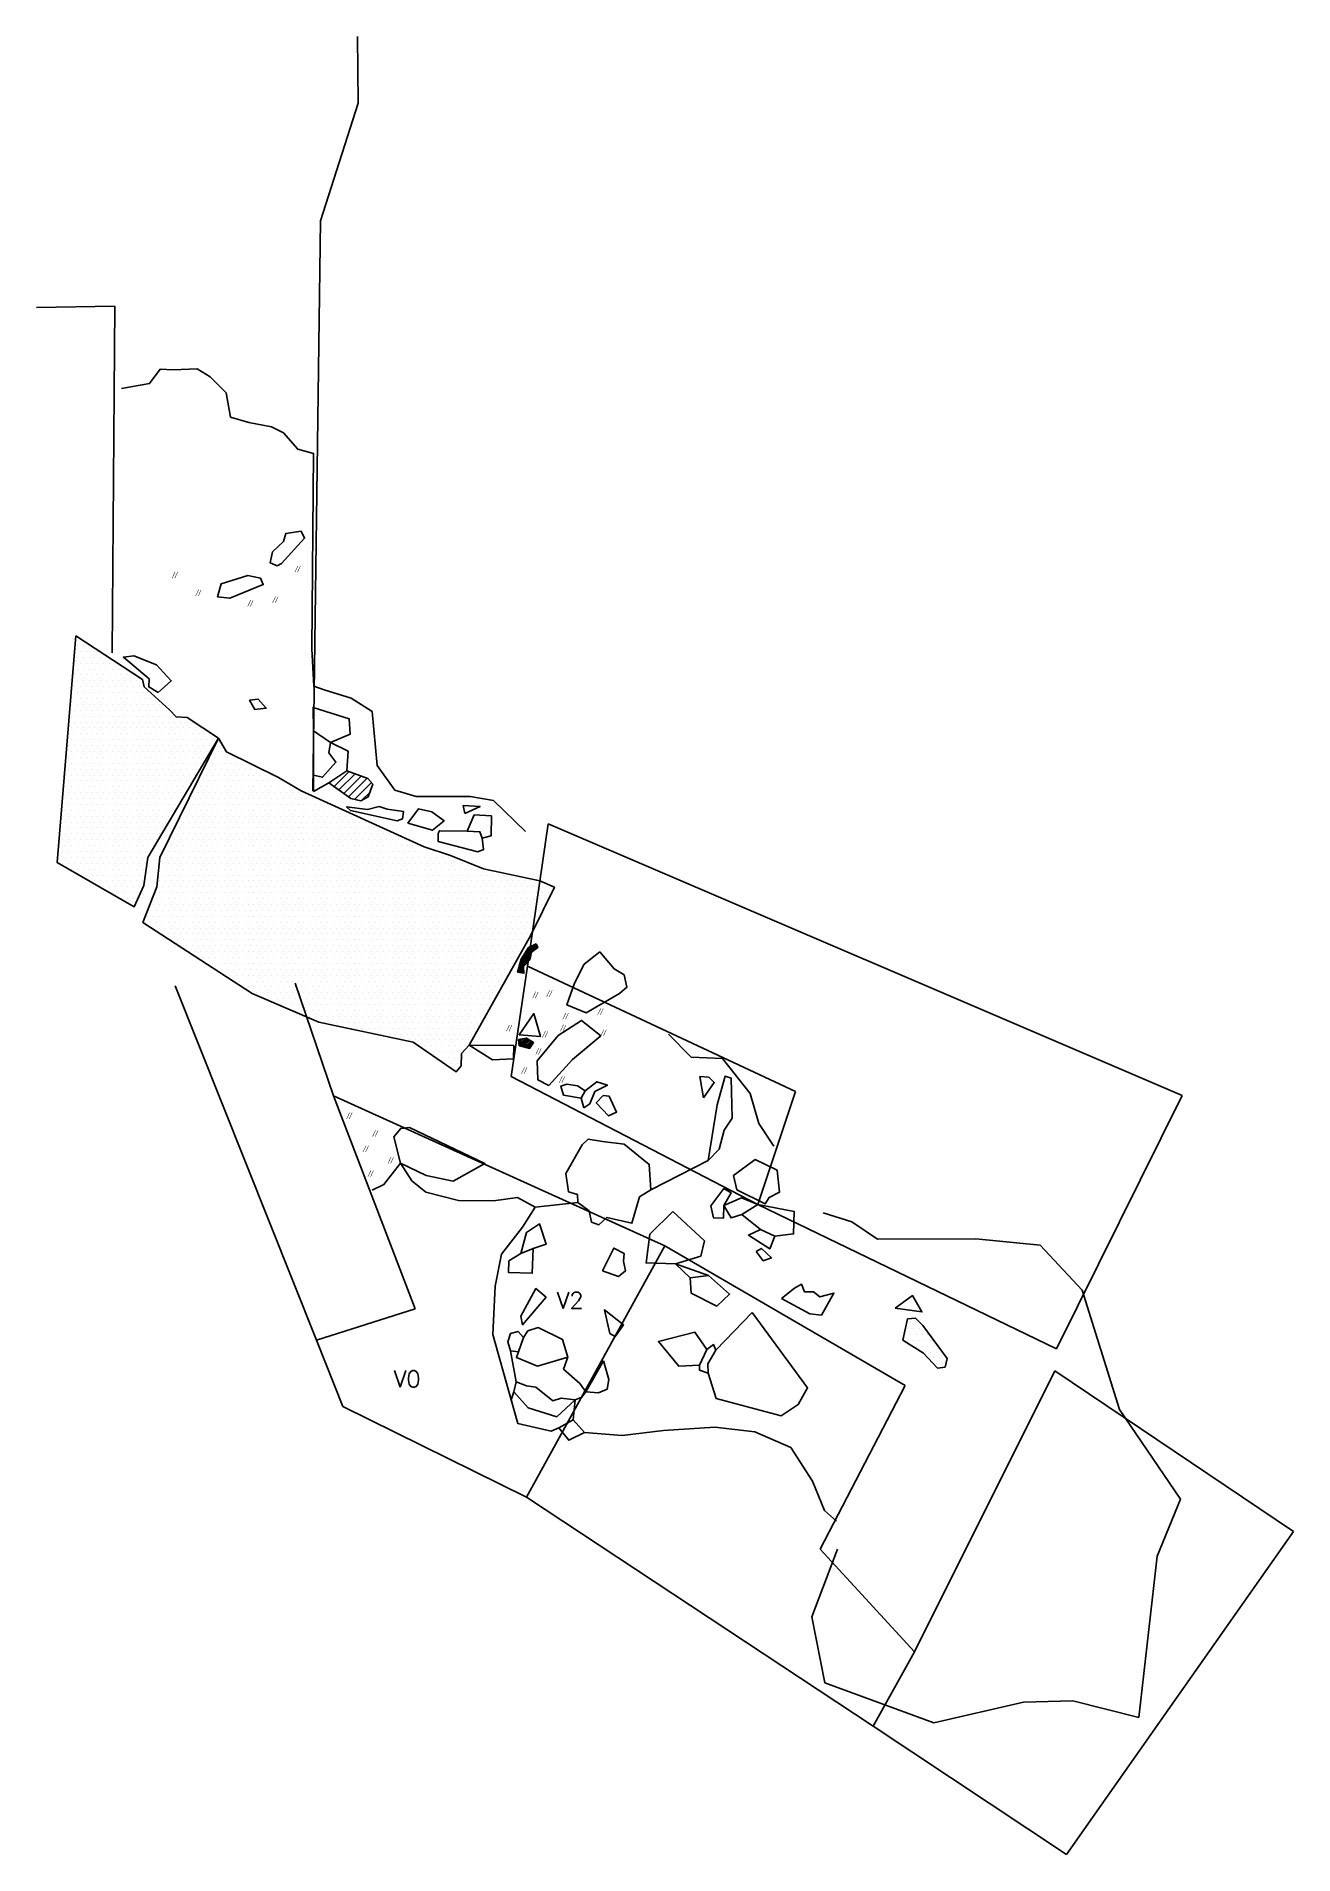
# Model space of a CAD drawing. Header units: metres. Extents: x 3.7 to 6.37, y -20.79 to -16.93.
import ezdxf

# ---------------------------------------------------------------- set-up
doc = ezdxf.new("R2010")
doc.units = ezdxf.units.M
doc.header["$LTSCALE"] = 25
doc.header["$MEASUREMENT"] = 0
doc.linetypes.add('GESTRICHELT', pattern=[0.75, 0.5, -0.25])
doc.linetypes.add('STRICHPUNKTX2', pattern=[2, 1, -0.5, 0, -0.5])
doc.layers.get('0').update_dxf_attribs({"linetype": 'CONTINUOUS'})
for name, color, linetype in [('BEFUND', 1, 'CONTINUOUS'), ('BEFUND_UNSICHER', 1, 'GESTRICHELT'), ('BEFUNDSCHRAFF', 1, 'CONTINUOUS'), ('FEUER', 1, 'CONTINUOUS'), ('GRABUNGSGRENZE', 3, 'STRICHPUNKTX2'), ('KNOCHEN', 2, 'CONTINUOUS'), ('KNOCHENSCHRAFF', 2, 'CONTINUOUS'), ('STEINE', 4, 'CONTINUOUS'), ('STEINESCHRAFF', 4, 'CONTINUOUS')]:
    doc.layers.add(name, color=color, linetype=linetype)
doc.styles.get("Standard").update_dxf_attribs({"font": 'txt.shx'})

msp = doc.modelspace()

# ---------------------------------------------------------------- texts
at = {"layer": 'BEFUNDSCHRAFF'}
for s, p in [('V2', (4.8053, -19.6328)), ('V0', (4.4593, -19.7996))]:
    msp.add_text(s, height=0.035, dxfattribs=at).set_placement(p)

# ---------------------------------------------------------------- blocks, each defined once
blk = doc.blocks.new('HK')
at = {"layer": 'FEUER', "const_width": 0.1}
for points in [[(-0.66, -1.37), (0, 0)], [(0.52, -0.03), (-0.1, -1.37)]]:
    blk.add_lwpolyline(points, dxfattribs=at)
blk = doc.blocks.new('*X2')
at = {"color": 0}
for p, q in [((472.7, -1890.1), (475.16, -1887.64)), ((472.83, -1889.62), (476.31, -1886.14)), ((472.95, -1889.14), (476.21, -1885.88)), ((473.55, -1888.19), (475.64, -1886.1)), ((474.2, -1887.18), (474.94, -1886.45)), ((475.25, -1887.55), (476.4, -1886.39)), ((472.33, -1891.53), (474.91, -1888.95)), ((472.35, -1891.86), (473.53, -1890.69)), ((472.45, -1891.05), (475, -1888.51)), ((472.58, -1890.57), (475.08, -1888.07)), ((472.64, -1891.92), (473.54, -1891.03)), ((472.94, -1891.98), (473.55, -1891.37)), ((473.24, -1892.04), (473.56, -1891.71)), ((473.53, -1892.09), (473.57, -1892.05)), ((472.43, -1906.27), (472.58, -1906.12)), ((472.47, -1906.59), (473.02, -1906.04)), ((472.51, -1906.91), (473.45, -1905.97)), ((472.54, -1907.23), (473.88, -1905.89)), ((472.63, -1907.5), (474.21, -1905.91)), ((472.91, -1907.57), (474.43, -1906.05)), ((473.19, -1907.64), (474.64, -1906.18)), ((473.47, -1907.71), (474.86, -1906.32)), ((473.75, -1907.79), (475.08, -1906.46)), ((474.03, -1907.86), (475.3, -1906.59)), ((474.31, -1907.93), (475.52, -1906.73)), ((474.59, -1908), (475.16, -1907.44))]:
    blk.add_line(p, q, dxfattribs=at)
blk = doc.blocks.new('*X10')
at = {"color": 0}
for p, q in [((379.375, -1821.25), (379.375, -1821.25)), ((378.75, -1822.5), (378.75, -1822.5)), ((378.75, -1825), (378.75, -1825)), ((379.375, -1823.75), (379.375, -1823.75)), ((380, -1822.5), (380, -1822.5)), ((380, -1825), (380, -1825)), ((380.625, -1823.75), (380.625, -1823.75)), ((381.25, -1822.5), (381.25, -1822.5)), ((381.25, -1825), (381.25, -1825)), ((381.875, -1823.75), (381.875, -1823.75)), ((382.5, -1825), (382.5, -1825)), ((383.125, -1823.75), (383.125, -1823.75)), ((383.75, -1825), (383.75, -1825)), ((385, -1825), (385, -1825)), ((378.125, -1826.25), (378.125, -1826.25)), ((378.125, -1828.75), (378.125, -1828.75)), ((378.75, -1827.5), (378.75, -1827.5)), ((379.375, -1826.25), (379.375, -1826.25)), ((379.375, -1828.75), (379.375, -1828.75)), ((380, -1827.5), (380, -1827.5)), ((380.625, -1826.25), (380.625, -1826.25)), ((380.625, -1828.75), (380.625, -1828.75)), ((381.25, -1827.5), (381.25, -1827.5)), ((381.875, -1826.25), (381.875, -1826.25)), ((381.875, -1828.75), (381.875, -1828.75)), ((382.5, -1827.5), (382.5, -1827.5)), ((383.125, -1826.25), (383.125, -1826.25)), ((383.125, -1828.75), (383.125, -1828.75)), ((383.75, -1827.5), (383.75, -1827.5)), ((384.375, -1826.25), (384.375, -1826.25)), ((384.375, -1828.75), (384.375, -1828.75)), ((385, -1827.5), (385, -1827.5)), ((385.625, -1826.25), (385.625, -1826.25)), ((385.625, -1828.75), (385.625, -1828.75)), ((386.25, -1827.5), (386.25, -1827.5)), ((386.875, -1826.25), (386.875, -1826.25)), ((386.875, -1828.75), (386.875, -1828.75)), ((387.5, -1827.5), (387.5, -1827.5)), ((388.125, -1828.75), (388.125, -1828.75)), ((388.75, -1827.5), (388.75, -1827.5)), ((389.375, -1828.75), (389.375, -1828.75)), ((390.625, -1828.75), (390.625, -1828.75)), ((377.5, -1832.5), (377.5, -1832.5)), ((378.125, -1831.25), (378.125, -1831.25)), ((378.75, -1830), (378.75, -1830)), ((378.75, -1832.5), (378.75, -1832.5)), ((379.375, -1831.25), (379.375, -1831.25)), ((380, -1830), (380, -1830)), ((380, -1832.5), (380, -1832.5)), ((380.625, -1831.25), (380.625, -1831.25)), ((381.25, -1830), (381.25, -1830)), ((381.25, -1832.5), (381.25, -1832.5)), ((381.875, -1831.25), (381.875, -1831.25)), ((382.5, -1830), (382.5, -1830)), ((382.5, -1832.5), (382.5, -1832.5)), ((383.125, -1831.25), (383.125, -1831.25)), ((383.75, -1830), (383.75, -1830)), ((383.75, -1832.5), (383.75, -1832.5)), ((384.375, -1831.25), (384.375, -1831.25)), ((385, -1830), (385, -1830)), ((385, -1832.5), (385, -1832.5)), ((385.625, -1831.25), (385.625, -1831.25)), ((386.25, -1830), (386.25, -1830)), ((386.25, -1832.5), (386.25, -1832.5)), ((386.875, -1831.25), (386.875, -1831.25)), ((387.5, -1830), (387.5, -1830)), ((387.5, -1832.5), (387.5, -1832.5)), ((388.125, -1831.25), (388.125, -1831.25)), ((388.75, -1830), (388.75, -1830)), ((388.75, -1832.5), (388.75, -1832.5)), ((389.375, -1831.25), (389.375, -1831.25)), ((390, -1830), (390, -1830)), ((390, -1832.5), (390, -1832.5)), ((390.625, -1831.25), (390.625, -1831.25)), ((391.25, -1830), (391.25, -1830)), ((391.25, -1832.5), (391.25, -1832.5)), ((391.875, -1831.25), (391.875, -1831.25)), ((392.5, -1830), (392.5, -1830)), ((392.5, -1832.5), (392.5, -1832.5)), ((393.75, -1832.5), (393.75, -1832.5)), ((377.5, -1835), (377.5, -1835)), ((378.125, -1833.75), (378.125, -1833.75)), ((378.125, -1836.25), (378.125, -1836.25)), ((378.75, -1835), (378.75, -1835)), ((379.375, -1833.75), (379.375, -1833.75)), ((379.375, -1836.25), (379.375, -1836.25)), ((380, -1835), (380, -1835)), ((380.625, -1833.75), (380.625, -1833.75)), ((380.625, -1836.25), (380.625, -1836.25)), ((381.25, -1835), (381.25, -1835)), ((381.875, -1833.75), (381.875, -1833.75)), ((381.875, -1836.25), (381.875, -1836.25)), ((382.5, -1835), (382.5, -1835)), ((383.125, -1833.75), (383.125, -1833.75)), ((383.125, -1836.25), (383.125, -1836.25)), ((383.75, -1835), (383.75, -1835)), ((384.375, -1833.75), (384.375, -1833.75)), ((384.375, -1836.25), (384.375, -1836.25)), ((385, -1835), (385, -1835)), ((385.625, -1833.75), (385.625, -1833.75)), ((385.625, -1836.25), (385.625, -1836.25)), ((386.25, -1835), (386.25, -1835)), ((386.875, -1833.75), (386.875, -1833.75)), ((386.875, -1836.25), (386.875, -1836.25)), ((387.5, -1835), (387.5, -1835)), ((388.125, -1833.75), (388.125, -1833.75)), ((388.125, -1836.25), (388.125, -1836.25)), ((388.75, -1835), (388.75, -1835)), ((389.375, -1833.75), (389.375, -1833.75)), ((389.375, -1836.25), (389.375, -1836.25)), ((390, -1835), (390, -1835)), ((390.625, -1833.75), (390.625, -1833.75)), ((390.625, -1836.25), (390.625, -1836.25)), ((391.25, -1835), (391.25, -1835)), ((391.875, -1833.75), (391.875, -1833.75)), ((391.875, -1836.25), (391.875, -1836.25)), ((392.5, -1835), (392.5, -1835)), ((393.125, -1833.75), (393.125, -1833.75)), ((393.125, -1836.25), (393.125, -1836.25)), ((393.75, -1835), (393.75, -1835)), ((394.375, -1833.75), (394.375, -1833.75)), ((394.375, -1836.25), (394.375, -1836.25)), ((395, -1835), (395, -1835)), ((395.625, -1833.75), (395.625, -1833.75)), ((395.625, -1836.25), (395.625, -1836.25)), ((396.25, -1835), (396.25, -1835)), ((396.875, -1836.25), (396.875, -1836.25)), ((398.125, -1836.25), (398.125, -1836.25)), ((376.875, -1841.25), (376.875, -1841.25)), ((377.5, -1837.5), (377.5, -1837.5)), ((377.5, -1840), (377.5, -1840)), ((378.125, -1838.75), (378.125, -1838.75)), ((378.125, -1841.25), (378.125, -1841.25)), ((378.75, -1837.5), (378.75, -1837.5)), ((378.75, -1840), (378.75, -1840)), ((379.375, -1838.75), (379.375, -1838.75)), ((379.375, -1841.25), (379.375, -1841.25)), ((380, -1837.5), (380, -1837.5)), ((380, -1840), (380, -1840)), ((380.625, -1838.75), (380.625, -1838.75)), ((380.625, -1841.25), (380.625, -1841.25)), ((381.25, -1837.5), (381.25, -1837.5)), ((381.25, -1840), (381.25, -1840)), ((381.875, -1838.75), (381.875, -1838.75)), ((381.875, -1841.25), (381.875, -1841.25)), ((382.5, -1837.5), (382.5, -1837.5)), ((382.5, -1840), (382.5, -1840)), ((383.125, -1838.75), (383.125, -1838.75)), ((383.125, -1841.25), (383.125, -1841.25)), ((383.75, -1837.5), (383.75, -1837.5)), ((383.75, -1840), (383.75, -1840)), ((384.375, -1838.75), (384.375, -1838.75)), ((384.375, -1841.25), (384.375, -1841.25)), ((385, -1837.5), (385, -1837.5)), ((385, -1840), (385, -1840)), ((385.625, -1838.75), (385.625, -1838.75)), ((385.625, -1841.25), (385.625, -1841.25)), ((386.25, -1837.5), (386.25, -1837.5)), ((386.25, -1840), (386.25, -1840)), ((386.875, -1838.75), (386.875, -1838.75)), ((386.875, -1841.25), (386.875, -1841.25)), ((387.5, -1837.5), (387.5, -1837.5)), ((387.5, -1840), (387.5, -1840)), ((388.125, -1838.75), (388.125, -1838.75)), ((388.125, -1841.25), (388.125, -1841.25)), ((388.75, -1837.5), (388.75, -1837.5)), ((388.75, -1840), (388.75, -1840)), ((389.375, -1838.75), (389.375, -1838.75)), ((389.375, -1841.25), (389.375, -1841.25)), ((390, -1837.5), (390, -1837.5)), ((390, -1840), (390, -1840)), ((390.625, -1838.75), (390.625, -1838.75)), ((390.625, -1841.25), (390.625, -1841.25)), ((391.25, -1837.5), (391.25, -1837.5)), ((391.25, -1840), (391.25, -1840)), ((391.875, -1838.75), (391.875, -1838.75)), ((391.875, -1841.25), (391.875, -1841.25)), ((392.5, -1837.5), (392.5, -1837.5)), ((392.5, -1840), (392.5, -1840)), ((393.125, -1838.75), (393.125, -1838.75)), ((393.125, -1841.25), (393.125, -1841.25)), ((393.75, -1837.5), (393.75, -1837.5)), ((393.75, -1840), (393.75, -1840)), ((394.375, -1838.75), (394.375, -1838.75)), ((394.375, -1841.25), (394.375, -1841.25)), ((395, -1837.5), (395, -1837.5)), ((395, -1840), (395, -1840)), ((395.625, -1838.75), (395.625, -1838.75)), ((395.625, -1841.25), (395.625, -1841.25)), ((396.25, -1837.5), (396.25, -1837.5)), ((396.25, -1840), (396.25, -1840)), ((396.875, -1838.75), (396.875, -1838.75)), ((396.875, -1841.25), (396.875, -1841.25)), ((397.5, -1837.5), (397.5, -1837.5)), ((397.5, -1840), (397.5, -1840)), ((398.125, -1838.75), (398.125, -1838.75)), ((398.125, -1841.25), (398.125, -1841.25)), ((398.75, -1837.5), (398.75, -1837.5)), ((398.75, -1840), (398.75, -1840)), ((399.375, -1838.75), (399.375, -1838.75)), ((399.375, -1841.25), (399.375, -1841.25)), ((400, -1840), (400, -1840)), ((400.625, -1838.75), (400.625, -1838.75)), ((400.625, -1841.25), (400.625, -1841.25)), ((401.25, -1840), (401.25, -1840)), ((401.875, -1838.75), (401.875, -1838.75)), ((401.875, -1841.25), (401.875, -1841.25)), ((402.5, -1840), (402.5, -1840)), ((403.125, -1838.75), (403.125, -1838.75)), ((403.125, -1841.25), (403.125, -1841.25)), ((403.75, -1840), (403.75, -1840)), ((404.375, -1841.25), (404.375, -1841.25)), ((405, -1840), (405, -1840)), ((405.625, -1841.25), (405.625, -1841.25)), ((406.875, -1841.25), (406.875, -1841.25)), ((376.875, -1843.75), (376.875, -1843.75)), ((377.5, -1842.5), (377.5, -1842.5)), ((377.5, -1845), (377.5, -1845)), ((378.125, -1843.75), (378.125, -1843.75)), ((378.75, -1842.5), (378.75, -1842.5)), ((378.75, -1845), (378.75, -1845)), ((379.375, -1843.75), (379.375, -1843.75)), ((380, -1842.5), (380, -1842.5)), ((380, -1845), (380, -1845)), ((380.625, -1843.75), (380.625, -1843.75)), ((381.25, -1842.5), (381.25, -1842.5)), ((381.25, -1845), (381.25, -1845)), ((381.875, -1843.75), (381.875, -1843.75)), ((382.5, -1842.5), (382.5, -1842.5)), ((382.5, -1845), (382.5, -1845)), ((383.125, -1843.75), (383.125, -1843.75)), ((383.75, -1842.5), (383.75, -1842.5)), ((383.75, -1845), (383.75, -1845)), ((384.375, -1843.75), (384.375, -1843.75)), ((385, -1842.5), (385, -1842.5)), ((385, -1845), (385, -1845)), ((385.625, -1843.75), (385.625, -1843.75)), ((386.25, -1842.5), (386.25, -1842.5)), ((386.25, -1845), (386.25, -1845)), ((386.875, -1843.75), (386.875, -1843.75)), ((387.5, -1842.5), (387.5, -1842.5)), ((387.5, -1845), (387.5, -1845)), ((388.125, -1843.75), (388.125, -1843.75)), ((388.75, -1842.5), (388.75, -1842.5)), ((388.75, -1845), (388.75, -1845)), ((389.375, -1843.75), (389.375, -1843.75)), ((390, -1842.5), (390, -1842.5)), ((390, -1845), (390, -1845)), ((390.625, -1843.75), (390.625, -1843.75)), ((391.25, -1842.5), (391.25, -1842.5)), ((391.25, -1845), (391.25, -1845)), ((391.875, -1843.75), (391.875, -1843.75)), ((392.5, -1842.5), (392.5, -1842.5)), ((392.5, -1845), (392.5, -1845)), ((393.125, -1843.75), (393.125, -1843.75)), ((393.75, -1842.5), (393.75, -1842.5)), ((393.75, -1845), (393.75, -1845)), ((394.375, -1843.75), (394.375, -1843.75)), ((395, -1842.5), (395, -1842.5)), ((395, -1845), (395, -1845)), ((395.625, -1843.75), (395.625, -1843.75)), ((396.25, -1842.5), (396.25, -1842.5)), ((396.25, -1845), (396.25, -1845)), ((396.875, -1843.75), (396.875, -1843.75)), ((397.5, -1842.5), (397.5, -1842.5)), ((397.5, -1845), (397.5, -1845)), ((398.125, -1843.75), (398.125, -1843.75)), ((398.75, -1842.5), (398.75, -1842.5)), ((398.75, -1845), (398.75, -1845)), ((399.375, -1843.75), (399.375, -1843.75)), ((400, -1842.5), (400, -1842.5)), ((400, -1845), (400, -1845)), ((400.625, -1843.75), (400.625, -1843.75)), ((401.25, -1842.5), (401.25, -1842.5)), ((401.25, -1845), (401.25, -1845)), ((401.875, -1843.75), (401.875, -1843.75)), ((402.5, -1842.5), (402.5, -1842.5)), ((402.5, -1845), (402.5, -1845)), ((403.125, -1843.75), (403.125, -1843.75)), ((403.75, -1842.5), (403.75, -1842.5)), ((403.75, -1845), (403.75, -1845)), ((404.375, -1843.75), (404.375, -1843.75)), ((405, -1842.5), (405, -1842.5)), ((405, -1845), (405, -1845)), ((405.625, -1843.75), (405.625, -1843.75)), ((406.25, -1842.5), (406.25, -1842.5)), ((406.25, -1845), (406.25, -1845)), ((406.875, -1843.75), (406.875, -1843.75)), ((407.5, -1842.5), (407.5, -1842.5)), ((407.5, -1845), (407.5, -1845)), ((408.125, -1843.75), (408.125, -1843.75)), ((408.75, -1842.5), (408.75, -1842.5)), ((408.75, -1845), (408.75, -1845)), ((409.375, -1843.75), (409.375, -1843.75)), ((410, -1845), (410, -1845)), ((376.25, -1847.5), (376.25, -1847.5)), ((376.875, -1846.25), (376.875, -1846.25)), ((376.875, -1848.75), (376.875, -1848.75)), ((377.5, -1847.5), (377.5, -1847.5)), ((378.125, -1846.25), (378.125, -1846.25)), ((378.125, -1848.75), (378.125, -1848.75)), ((378.75, -1847.5), (378.75, -1847.5)), ((379.375, -1846.25), (379.375, -1846.25)), ((379.375, -1848.75), (379.375, -1848.75)), ((380, -1847.5), (380, -1847.5)), ((380.625, -1846.25), (380.625, -1846.25)), ((380.625, -1848.75), (380.625, -1848.75)), ((381.25, -1847.5), (381.25, -1847.5)), ((381.875, -1846.25), (381.875, -1846.25)), ((381.875, -1848.75), (381.875, -1848.75)), ((382.5, -1847.5), (382.5, -1847.5)), ((383.125, -1846.25), (383.125, -1846.25)), ((383.125, -1848.75), (383.125, -1848.75)), ((383.75, -1847.5), (383.75, -1847.5)), ((384.375, -1846.25), (384.375, -1846.25)), ((384.375, -1848.75), (384.375, -1848.75)), ((385, -1847.5), (385, -1847.5)), ((385.625, -1846.25), (385.625, -1846.25)), ((385.625, -1848.75), (385.625, -1848.75)), ((386.25, -1847.5), (386.25, -1847.5)), ((386.875, -1846.25), (386.875, -1846.25)), ((386.875, -1848.75), (386.875, -1848.75)), ((387.5, -1847.5), (387.5, -1847.5)), ((388.125, -1846.25), (388.125, -1846.25)), ((388.125, -1848.75), (388.125, -1848.75)), ((388.75, -1847.5), (388.75, -1847.5)), ((389.375, -1846.25), (389.375, -1846.25)), ((389.375, -1848.75), (389.375, -1848.75)), ((390, -1847.5), (390, -1847.5)), ((390.625, -1846.25), (390.625, -1846.25)), ((390.625, -1848.75), (390.625, -1848.75)), ((391.25, -1847.5), (391.25, -1847.5)), ((391.875, -1846.25), (391.875, -1846.25)), ((391.875, -1848.75), (391.875, -1848.75)), ((392.5, -1847.5), (392.5, -1847.5)), ((393.125, -1846.25), (393.125, -1846.25)), ((393.125, -1848.75), (393.125, -1848.75)), ((393.75, -1847.5), (393.75, -1847.5)), ((394.375, -1846.25), (394.375, -1846.25)), ((394.375, -1848.75), (394.375, -1848.75)), ((395, -1847.5), (395, -1847.5)), ((395.625, -1846.25), (395.625, -1846.25)), ((395.625, -1848.75), (395.625, -1848.75)), ((396.25, -1847.5), (396.25, -1847.5)), ((396.875, -1846.25), (396.875, -1846.25)), ((396.875, -1848.75), (396.875, -1848.75)), ((397.5, -1847.5), (397.5, -1847.5)), ((398.125, -1846.25), (398.125, -1846.25)), ((398.125, -1848.75), (398.125, -1848.75)), ((398.75, -1847.5), (398.75, -1847.5)), ((399.375, -1846.25), (399.375, -1846.25)), ((399.375, -1848.75), (399.375, -1848.75)), ((400, -1847.5), (400, -1847.5)), ((400.625, -1846.25), (400.625, -1846.25)), ((400.625, -1848.75), (400.625, -1848.75)), ((401.25, -1847.5), (401.25, -1847.5)), ((401.875, -1846.25), (401.875, -1846.25)), ((401.875, -1848.75), (401.875, -1848.75)), ((402.5, -1847.5), (402.5, -1847.5)), ((403.125, -1846.25), (403.125, -1846.25)), ((403.125, -1848.75), (403.125, -1848.75)), ((403.75, -1847.5), (403.75, -1847.5)), ((404.375, -1846.25), (404.375, -1846.25)), ((404.375, -1848.75), (404.375, -1848.75)), ((405, -1847.5), (405, -1847.5)), ((405.625, -1846.25), (405.625, -1846.25)), ((405.625, -1848.75), (405.625, -1848.75)), ((406.25, -1847.5), (406.25, -1847.5)), ((406.875, -1846.25), (406.875, -1846.25)), ((406.875, -1848.75), (406.875, -1848.75)), ((407.5, -1847.5), (407.5, -1847.5)), ((408.125, -1846.25), (408.125, -1846.25)), ((408.125, -1848.75), (408.125, -1848.75)), ((408.75, -1847.5), (408.75, -1847.5)), ((409.375, -1846.25), (409.375, -1846.25)), ((409.375, -1848.75), (409.375, -1848.75)), ((410, -1847.5), (410, -1847.5)), ((410.625, -1846.25), (410.625, -1846.25)), ((410.625, -1848.75), (410.625, -1848.75)), ((411.25, -1847.5), (411.25, -1847.5)), ((411.875, -1846.25), (411.875, -1846.25)), ((411.875, -1848.75), (411.875, -1848.75)), ((412.5, -1847.5), (412.5, -1847.5)), ((413.125, -1848.75), (413.125, -1848.75)), ((413.75, -1847.5), (413.75, -1847.5)), ((414.375, -1848.75), (414.375, -1848.75)), ((415, -1847.5), (415, -1847.5)), ((415.625, -1848.75), (415.625, -1848.75)), ((416.875, -1848.75), (416.875, -1848.75)), ((376.25, -1850), (376.25, -1850)), ((376.25, -1852.5), (376.25, -1852.5)), ((376.875, -1851.25), (376.875, -1851.25)), ((377.5, -1850), (377.5, -1850)), ((377.5, -1852.5), (377.5, -1852.5)), ((378.125, -1851.25), (378.125, -1851.25)), ((378.75, -1850), (378.75, -1850)), ((378.75, -1852.5), (378.75, -1852.5)), ((379.375, -1851.25), (379.375, -1851.25)), ((380, -1850), (380, -1850)), ((380, -1852.5), (380, -1852.5)), ((380.625, -1851.25), (380.625, -1851.25)), ((381.25, -1850), (381.25, -1850)), ((381.25, -1852.5), (381.25, -1852.5)), ((381.875, -1851.25), (381.875, -1851.25)), ((382.5, -1850), (382.5, -1850)), ((382.5, -1852.5), (382.5, -1852.5)), ((383.125, -1851.25), (383.125, -1851.25)), ((383.75, -1850), (383.75, -1850)), ((383.75, -1852.5), (383.75, -1852.5)), ((384.375, -1851.25), (384.375, -1851.25)), ((385, -1850), (385, -1850)), ((385, -1852.5), (385, -1852.5)), ((385.625, -1851.25), (385.625, -1851.25)), ((386.25, -1850), (386.25, -1850)), ((386.25, -1852.5), (386.25, -1852.5)), ((386.875, -1851.25), (386.875, -1851.25)), ((387.5, -1850), (387.5, -1850)), ((387.5, -1852.5), (387.5, -1852.5)), ((388.125, -1851.25), (388.125, -1851.25)), ((388.75, -1850), (388.75, -1850)), ((388.75, -1852.5), (388.75, -1852.5)), ((389.375, -1851.25), (389.375, -1851.25)), ((390, -1850), (390, -1850)), ((390, -1852.5), (390, -1852.5)), ((390.625, -1851.25), (390.625, -1851.25)), ((391.25, -1850), (391.25, -1850)), ((391.25, -1852.5), (391.25, -1852.5)), ((391.875, -1851.25), (391.875, -1851.25)), ((392.5, -1850), (392.5, -1850)), ((392.5, -1852.5), (392.5, -1852.5)), ((393.125, -1851.25), (393.125, -1851.25)), ((393.75, -1850), (393.75, -1850)), ((393.75, -1852.5), (393.75, -1852.5)), ((394.375, -1851.25), (394.375, -1851.25)), ((395, -1850), (395, -1850)), ((395, -1852.5), (395, -1852.5)), ((395.625, -1851.25), (395.625, -1851.25)), ((396.25, -1850), (396.25, -1850)), ((396.25, -1852.5), (396.25, -1852.5)), ((396.875, -1851.25), (396.875, -1851.25)), ((397.5, -1850), (397.5, -1850)), ((397.5, -1852.5), (397.5, -1852.5)), ((398.125, -1851.25), (398.125, -1851.25)), ((398.75, -1850), (398.75, -1850)), ((398.75, -1852.5), (398.75, -1852.5)), ((399.375, -1851.25), (399.375, -1851.25)), ((400, -1850), (400, -1850)), ((400, -1852.5), (400, -1852.5)), ((400.625, -1851.25), (400.625, -1851.25)), ((401.25, -1850), (401.25, -1850)), ((401.25, -1852.5), (401.25, -1852.5)), ((401.875, -1851.25), (401.875, -1851.25)), ((402.5, -1850), (402.5, -1850)), ((402.5, -1852.5), (402.5, -1852.5)), ((403.125, -1851.25), (403.125, -1851.25)), ((403.75, -1850), (403.75, -1850)), ((403.75, -1852.5), (403.75, -1852.5)), ((404.375, -1851.25), (404.375, -1851.25)), ((405, -1850), (405, -1850)), ((405, -1852.5), (405, -1852.5)), ((405.625, -1851.25), (405.625, -1851.25)), ((406.25, -1850), (406.25, -1850)), ((406.25, -1852.5), (406.25, -1852.5)), ((406.875, -1851.25), (406.875, -1851.25)), ((407.5, -1850), (407.5, -1850)), ((407.5, -1852.5), (407.5, -1852.5)), ((408.125, -1851.25), (408.125, -1851.25)), ((408.75, -1850), (408.75, -1850)), ((408.75, -1852.5), (408.75, -1852.5)), ((409.375, -1851.25), (409.375, -1851.25)), ((410, -1850), (410, -1850)), ((410, -1852.5), (410, -1852.5)), ((410.625, -1851.25), (410.625, -1851.25)), ((411.25, -1850), (411.25, -1850)), ((411.25, -1852.5), (411.25, -1852.5)), ((411.875, -1851.25), (411.875, -1851.25)), ((412.5, -1850), (412.5, -1850)), ((412.5, -1852.5), (412.5, -1852.5)), ((413.125, -1851.25), (413.125, -1851.25)), ((413.75, -1850), (413.75, -1850)), ((413.75, -1852.5), (413.75, -1852.5)), ((414.375, -1851.25), (414.375, -1851.25)), ((415, -1850), (415, -1850)), ((415, -1852.5), (415, -1852.5)), ((415.625, -1851.25), (415.625, -1851.25)), ((416.25, -1850), (416.25, -1850)), ((416.25, -1852.5), (416.25, -1852.5)), ((416.875, -1851.25), (416.875, -1851.25)), ((417.5, -1850), (417.5, -1850)), ((417.5, -1852.5), (417.5, -1852.5)), ((418.125, -1851.25), (418.125, -1851.25)), ((418.75, -1850), (418.75, -1850)), ((418.75, -1852.5), (418.75, -1852.5)), ((419.375, -1851.25), (419.375, -1851.25)), ((420, -1850), (420, -1850)), ((420, -1852.5), (420, -1852.5)), ((420.625, -1851.25), (420.625, -1851.25)), ((421.25, -1852.5), (421.25, -1852.5)), ((421.875, -1851.25), (421.875, -1851.25)), ((422.5, -1852.5), (422.5, -1852.5)), ((423.75, -1852.5), (423.75, -1852.5)), ((375.625, -1856.25), (375.625, -1856.25)), ((376.25, -1855), (376.25, -1855)), ((376.875, -1853.75), (376.875, -1853.75)), ((376.875, -1856.25), (376.875, -1856.25)), ((377.5, -1855), (377.5, -1855)), ((378.125, -1853.75), (378.125, -1853.75)), ((378.125, -1856.25), (378.125, -1856.25)), ((378.75, -1855), (378.75, -1855)), ((379.375, -1853.75), (379.375, -1853.75)), ((379.375, -1856.25), (379.375, -1856.25)), ((380, -1855), (380, -1855)), ((380.625, -1853.75), (380.625, -1853.75)), ((380.625, -1856.25), (380.625, -1856.25)), ((381.25, -1855), (381.25, -1855)), ((381.875, -1853.75), (381.875, -1853.75)), ((381.875, -1856.25), (381.875, -1856.25)), ((382.5, -1855), (382.5, -1855)), ((383.125, -1853.75), (383.125, -1853.75)), ((383.125, -1856.25), (383.125, -1856.25)), ((383.75, -1855), (383.75, -1855)), ((384.375, -1853.75), (384.375, -1853.75)), ((384.375, -1856.25), (384.375, -1856.25)), ((385, -1855), (385, -1855)), ((385.625, -1853.75), (385.625, -1853.75)), ((385.625, -1856.25), (385.625, -1856.25)), ((386.25, -1855), (386.25, -1855)), ((386.875, -1853.75), (386.875, -1853.75)), ((386.875, -1856.25), (386.875, -1856.25)), ((387.5, -1855), (387.5, -1855)), ((388.125, -1853.75), (388.125, -1853.75)), ((388.125, -1856.25), (388.125, -1856.25)), ((388.75, -1855), (388.75, -1855)), ((389.375, -1853.75), (389.375, -1853.75)), ((389.375, -1856.25), (389.375, -1856.25)), ((390, -1855), (390, -1855)), ((390.625, -1853.75), (390.625, -1853.75)), ((390.625, -1856.25), (390.625, -1856.25)), ((391.25, -1855), (391.25, -1855)), ((391.875, -1853.75), (391.875, -1853.75)), ((391.875, -1856.25), (391.875, -1856.25)), ((392.5, -1855), (392.5, -1855)), ((393.125, -1853.75), (393.125, -1853.75)), ((393.125, -1856.25), (393.125, -1856.25)), ((393.75, -1855), (393.75, -1855)), ((394.375, -1853.75), (394.375, -1853.75)), ((394.375, -1856.25), (394.375, -1856.25)), ((395, -1855), (395, -1855)), ((395.625, -1853.75), (395.625, -1853.75)), ((395.625, -1856.25), (395.625, -1856.25)), ((396.25, -1855), (396.25, -1855)), ((396.875, -1853.75), (396.875, -1853.75)), ((396.875, -1856.25), (396.875, -1856.25)), ((397.5, -1855), (397.5, -1855)), ((398.125, -1853.75), (398.125, -1853.75)), ((398.125, -1856.25), (398.125, -1856.25)), ((398.75, -1855), (398.75, -1855)), ((399.375, -1853.75), (399.375, -1853.75)), ((399.375, -1856.25), (399.375, -1856.25)), ((400, -1855), (400, -1855)), ((400.625, -1853.75), (400.625, -1853.75)), ((401.875, -1853.75), (401.875, -1853.75)), ((401.875, -1856.25), (401.875, -1856.25)), ((402.5, -1855), (402.5, -1855)), ((403.125, -1853.75), (403.125, -1853.75)), ((403.125, -1856.25), (403.125, -1856.25)), ((403.75, -1855), (403.75, -1855)), ((404.375, -1853.75), (404.375, -1853.75)), ((404.375, -1856.25), (404.375, -1856.25)), ((405, -1855), (405, -1855)), ((405.625, -1853.75), (405.625, -1853.75)), ((405.625, -1856.25), (405.625, -1856.25)), ((406.25, -1855), (406.25, -1855)), ((406.875, -1853.75), (406.875, -1853.75)), ((406.875, -1856.25), (406.875, -1856.25)), ((407.5, -1855), (407.5, -1855)), ((408.125, -1853.75), (408.125, -1853.75)), ((408.125, -1856.25), (408.125, -1856.25)), ((408.75, -1855), (408.75, -1855)), ((409.375, -1853.75), (409.375, -1853.75)), ((409.375, -1856.25), (409.375, -1856.25)), ((410, -1855), (410, -1855)), ((410.625, -1853.75), (410.625, -1853.75)), ((410.625, -1856.25), (410.625, -1856.25)), ((411.25, -1855), (411.25, -1855)), ((411.875, -1853.75), (411.875, -1853.75)), ((411.875, -1856.25), (411.875, -1856.25)), ((412.5, -1855), (412.5, -1855)), ((413.125, -1853.75), (413.125, -1853.75)), ((413.125, -1856.25), (413.125, -1856.25)), ((413.75, -1855), (413.75, -1855)), ((414.375, -1853.75), (414.375, -1853.75)), ((414.375, -1856.25), (414.375, -1856.25)), ((415, -1855), (415, -1855)), ((415.625, -1853.75), (415.625, -1853.75)), ((415.625, -1856.25), (415.625, -1856.25)), ((416.25, -1855), (416.25, -1855)), ((416.875, -1853.75), (416.875, -1853.75)), ((416.875, -1856.25), (416.875, -1856.25)), ((417.5, -1855), (417.5, -1855)), ((418.125, -1853.75), (418.125, -1853.75)), ((418.125, -1856.25), (418.125, -1856.25)), ((418.75, -1855), (418.75, -1855)), ((419.375, -1853.75), (419.375, -1853.75)), ((419.375, -1856.25), (419.375, -1856.25)), ((420, -1855), (420, -1855)), ((420.625, -1853.75), (420.625, -1853.75)), ((420.625, -1856.25), (420.625, -1856.25)), ((421.25, -1855), (421.25, -1855)), ((421.875, -1853.75), (421.875, -1853.75)), ((421.875, -1856.25), (421.875, -1856.25)), ((422.5, -1855), (422.5, -1855)), ((423.125, -1853.75), (423.125, -1853.75)), ((423.125, -1856.25), (423.125, -1856.25)), ((423.75, -1855), (423.75, -1855)), ((424.375, -1853.75), (424.375, -1853.75)), ((424.375, -1856.25), (424.375, -1856.25)), ((425, -1855), (425, -1855)), ((425.625, -1853.75), (425.625, -1853.75)), ((425.625, -1856.25), (425.625, -1856.25)), ((426.25, -1855), (426.25, -1855)), ((426.875, -1853.75), (426.875, -1853.75)), ((426.875, -1856.25), (426.875, -1856.25)), ((427.5, -1855), (427.5, -1855)), ((428.125, -1856.25), (428.125, -1856.25)), ((428.75, -1855), (428.75, -1855)), ((429.375, -1856.25), (429.375, -1856.25)), ((430.625, -1856.25), (430.625, -1856.25)), ((431.875, -1856.25), (431.875, -1856.25)), ((375.625, -1858.75), (375.625, -1858.75)), ((376.25, -1857.5), (376.25, -1857.5)), ((376.25, -1860), (376.25, -1860)), ((376.875, -1858.75), (376.875, -1858.75)), ((377.5, -1857.5), (377.5, -1857.5)), ((377.5, -1860), (377.5, -1860)), ((378.125, -1858.75), (378.125, -1858.75)), ((378.75, -1857.5), (378.75, -1857.5)), ((378.75, -1860), (378.75, -1860)), ((379.375, -1858.75), (379.375, -1858.75)), ((380, -1857.5), (380, -1857.5)), ((380, -1860), (380, -1860)), ((380.625, -1858.75), (380.625, -1858.75)), ((381.25, -1857.5), (381.25, -1857.5)), ((381.25, -1860), (381.25, -1860)), ((381.875, -1858.75), (381.875, -1858.75)), ((382.5, -1857.5), (382.5, -1857.5)), ((382.5, -1860), (382.5, -1860)), ((383.125, -1858.75), (383.125, -1858.75)), ((383.75, -1857.5), (383.75, -1857.5)), ((383.75, -1860), (383.75, -1860)), ((384.375, -1858.75), (384.375, -1858.75)), ((385, -1857.5), (385, -1857.5)), ((385, -1860), (385, -1860)), ((385.625, -1858.75), (385.625, -1858.75)), ((386.25, -1857.5), (386.25, -1857.5)), ((386.25, -1860), (386.25, -1860)), ((386.875, -1858.75), (386.875, -1858.75)), ((387.5, -1857.5), (387.5, -1857.5)), ((387.5, -1860), (387.5, -1860)), ((388.125, -1858.75), (388.125, -1858.75)), ((388.75, -1857.5), (388.75, -1857.5)), ((388.75, -1860), (388.75, -1860)), ((389.375, -1858.75), (389.375, -1858.75)), ((390, -1857.5), (390, -1857.5)), ((390, -1860), (390, -1860)), ((390.625, -1858.75), (390.625, -1858.75)), ((391.25, -1857.5), (391.25, -1857.5)), ((391.25, -1860), (391.25, -1860)), ((391.875, -1858.75), (391.875, -1858.75)), ((392.5, -1857.5), (392.5, -1857.5)), ((392.5, -1860), (392.5, -1860)), ((393.125, -1858.75), (393.125, -1858.75)), ((393.75, -1857.5), (393.75, -1857.5)), ((393.75, -1860), (393.75, -1860)), ((394.375, -1858.75), (394.375, -1858.75)), ((395, -1857.5), (395, -1857.5)), ((395, -1860), (395, -1860)), ((395.625, -1858.75), (395.625, -1858.75)), ((396.25, -1857.5), (396.25, -1857.5)), ((396.25, -1860), (396.25, -1860)), ((396.875, -1858.75), (396.875, -1858.75)), ((397.5, -1857.5), (397.5, -1857.5)), ((397.5, -1860), (397.5, -1860)), ((398.125, -1858.75), (398.125, -1858.75)), ((398.75, -1857.5), (398.75, -1857.5)), ((400, -1860), (400, -1860)), ((400.625, -1858.75), (400.625, -1858.75)), ((401.25, -1857.5), (401.25, -1857.5)), ((401.25, -1860), (401.25, -1860)), ((401.875, -1858.75), (401.875, -1858.75)), ((402.5, -1857.5), (402.5, -1857.5)), ((402.5, -1860), (402.5, -1860)), ((403.125, -1858.75), (403.125, -1858.75)), ((403.75, -1857.5), (403.75, -1857.5)), ((403.75, -1860), (403.75, -1860)), ((404.375, -1858.75), (404.375, -1858.75)), ((405, -1857.5), (405, -1857.5)), ((405, -1860), (405, -1860)), ((405.625, -1858.75), (405.625, -1858.75)), ((406.25, -1857.5), (406.25, -1857.5)), ((406.25, -1860), (406.25, -1860)), ((406.875, -1858.75), (406.875, -1858.75)), ((407.5, -1857.5), (407.5, -1857.5)), ((407.5, -1860), (407.5, -1860)), ((408.125, -1858.75), (408.125, -1858.75)), ((408.75, -1857.5), (408.75, -1857.5)), ((408.75, -1860), (408.75, -1860)), ((409.375, -1858.75), (409.375, -1858.75)), ((410, -1857.5), (410, -1857.5)), ((410, -1860), (410, -1860)), ((410.625, -1858.75), (410.625, -1858.75)), ((411.25, -1857.5), (411.25, -1857.5)), ((411.25, -1860), (411.25, -1860)), ((411.875, -1858.75), (411.875, -1858.75)), ((412.5, -1857.5), (412.5, -1857.5)), ((412.5, -1860), (412.5, -1860)), ((413.125, -1858.75), (413.125, -1858.75)), ((413.75, -1857.5), (413.75, -1857.5)), ((413.75, -1860), (413.75, -1860)), ((414.375, -1858.75), (414.375, -1858.75)), ((415, -1857.5), (415, -1857.5)), ((415, -1860), (415, -1860)), ((415.625, -1858.75), (415.625, -1858.75)), ((416.25, -1857.5), (416.25, -1857.5)), ((416.25, -1860), (416.25, -1860)), ((416.875, -1858.75), (416.875, -1858.75)), ((417.5, -1857.5), (417.5, -1857.5)), ((417.5, -1860), (417.5, -1860)), ((418.125, -1858.75), (418.125, -1858.75)), ((418.75, -1857.5), (418.75, -1857.5)), ((418.75, -1860), (418.75, -1860)), ((419.375, -1858.75), (419.375, -1858.75)), ((420, -1857.5), (420, -1857.5)), ((420, -1860), (420, -1860)), ((420.625, -1858.75), (420.625, -1858.75)), ((421.25, -1857.5), (421.25, -1857.5)), ((421.25, -1860), (421.25, -1860)), ((421.875, -1858.75), (421.875, -1858.75)), ((422.5, -1857.5), (422.5, -1857.5)), ((422.5, -1860), (422.5, -1860)), ((423.125, -1858.75), (423.125, -1858.75)), ((423.75, -1857.5), (423.75, -1857.5)), ((423.75, -1860), (423.75, -1860)), ((424.375, -1858.75), (424.375, -1858.75)), ((425, -1857.5), (425, -1857.5)), ((425, -1860), (425, -1860)), ((425.625, -1858.75), (425.625, -1858.75)), ((426.25, -1857.5), (426.25, -1857.5)), ((426.25, -1860), (426.25, -1860)), ((426.875, -1858.75), (426.875, -1858.75)), ((427.5, -1857.5), (427.5, -1857.5)), ((427.5, -1860), (427.5, -1860)), ((428.125, -1858.75), (428.125, -1858.75)), ((428.75, -1857.5), (428.75, -1857.5)), ((428.75, -1860), (428.75, -1860)), ((429.375, -1858.75), (429.375, -1858.75)), ((430, -1857.5), (430, -1857.5)), ((430, -1860), (430, -1860)), ((430.625, -1858.75), (430.625, -1858.75)), ((431.25, -1857.5), (431.25, -1857.5)), ((431.25, -1860), (431.25, -1860)), ((431.875, -1858.75), (431.875, -1858.75)), ((432.5, -1857.5), (432.5, -1857.5)), ((432.5, -1860), (432.5, -1860)), ((433.125, -1858.75), (433.125, -1858.75)), ((433.75, -1857.5), (433.75, -1857.5)), ((433.75, -1860), (433.75, -1860)), ((434.375, -1858.75), (434.375, -1858.75)), ((435, -1857.5), (435, -1857.5)), ((435, -1860), (435, -1860)), ((435.625, -1858.75), (435.625, -1858.75)), ((436.25, -1860), (436.25, -1860)), ((436.875, -1858.75), (436.875, -1858.75)), ((437.5, -1860), (437.5, -1860)), ((438.125, -1858.75), (438.125, -1858.75)), ((438.75, -1860), (438.75, -1860)), ((440, -1860), (440, -1860)), ((375, -1862.5), (375, -1862.5)), ((375.625, -1861.25), (375.625, -1861.25)), ((375.625, -1863.75), (375.625, -1863.75)), ((376.25, -1862.5), (376.25, -1862.5)), ((376.875, -1861.25), (376.875, -1861.25)), ((376.875, -1863.75), (376.875, -1863.75)), ((377.5, -1862.5), (377.5, -1862.5)), ((378.125, -1861.25), (378.125, -1861.25)), ((378.125, -1863.75), (378.125, -1863.75)), ((378.75, -1862.5), (378.75, -1862.5)), ((379.375, -1861.25), (379.375, -1861.25)), ((379.375, -1863.75), (379.375, -1863.75)), ((380, -1862.5), (380, -1862.5)), ((380.625, -1861.25), (380.625, -1861.25)), ((380.625, -1863.75), (380.625, -1863.75)), ((381.25, -1862.5), (381.25, -1862.5)), ((381.875, -1861.25), (381.875, -1861.25)), ((381.875, -1863.75), (381.875, -1863.75)), ((382.5, -1862.5), (382.5, -1862.5)), ((383.125, -1861.25), (383.125, -1861.25)), ((383.125, -1863.75), (383.125, -1863.75)), ((383.75, -1862.5), (383.75, -1862.5)), ((384.375, -1861.25), (384.375, -1861.25)), ((384.375, -1863.75), (384.375, -1863.75)), ((385, -1862.5), (385, -1862.5)), ((385.625, -1861.25), (385.625, -1861.25)), ((385.625, -1863.75), (385.625, -1863.75)), ((386.25, -1862.5), (386.25, -1862.5)), ((386.875, -1861.25), (386.875, -1861.25)), ((386.875, -1863.75), (386.875, -1863.75)), ((387.5, -1862.5), (387.5, -1862.5)), ((388.125, -1861.25), (388.125, -1861.25)), ((388.125, -1863.75), (388.125, -1863.75)), ((388.75, -1862.5), (388.75, -1862.5)), ((389.375, -1861.25), (389.375, -1861.25)), ((389.375, -1863.75), (389.375, -1863.75)), ((390, -1862.5), (390, -1862.5)), ((390.625, -1861.25), (390.625, -1861.25)), ((390.625, -1863.75), (390.625, -1863.75)), ((391.25, -1862.5), (391.25, -1862.5)), ((391.875, -1861.25), (391.875, -1861.25)), ((391.875, -1863.75), (391.875, -1863.75)), ((392.5, -1862.5), (392.5, -1862.5)), ((393.125, -1861.25), (393.125, -1861.25)), ((393.125, -1863.75), (393.125, -1863.75)), ((393.75, -1862.5), (393.75, -1862.5)), ((394.375, -1861.25), (394.375, -1861.25)), ((394.375, -1863.75), (394.375, -1863.75)), ((395, -1862.5), (395, -1862.5)), ((395.625, -1861.25), (395.625, -1861.25)), ((395.625, -1863.75), (395.625, -1863.75)), ((396.25, -1862.5), (396.25, -1862.5)), ((396.875, -1861.25), (396.875, -1861.25)), ((398.125, -1863.75), (398.125, -1863.75)), ((398.75, -1862.5), (398.75, -1862.5)), ((399.375, -1861.25), (399.375, -1861.25)), ((399.375, -1863.75), (399.375, -1863.75)), ((400, -1862.5), (400, -1862.5)), ((400.625, -1861.25), (400.625, -1861.25)), ((400.625, -1863.75), (400.625, -1863.75)), ((401.25, -1862.5), (401.25, -1862.5)), ((401.875, -1861.25), (401.875, -1861.25)), ((401.875, -1863.75), (401.875, -1863.75)), ((402.5, -1862.5), (402.5, -1862.5)), ((403.125, -1861.25), (403.125, -1861.25)), ((403.125, -1863.75), (403.125, -1863.75)), ((403.75, -1862.5), (403.75, -1862.5)), ((404.375, -1861.25), (404.375, -1861.25)), ((404.375, -1863.75), (404.375, -1863.75)), ((405, -1862.5), (405, -1862.5)), ((405.625, -1861.25), (405.625, -1861.25)), ((405.625, -1863.75), (405.625, -1863.75)), ((406.25, -1862.5), (406.25, -1862.5)), ((406.875, -1861.25), (406.875, -1861.25)), ((406.875, -1863.75), (406.875, -1863.75)), ((407.5, -1862.5), (407.5, -1862.5)), ((408.125, -1861.25), (408.125, -1861.25)), ((408.125, -1863.75), (408.125, -1863.75)), ((408.75, -1862.5), (408.75, -1862.5)), ((409.375, -1861.25), (409.375, -1861.25)), ((409.375, -1863.75), (409.375, -1863.75)), ((410, -1862.5), (410, -1862.5)), ((410.625, -1861.25), (410.625, -1861.25)), ((410.625, -1863.75), (410.625, -1863.75)), ((411.25, -1862.5), (411.25, -1862.5)), ((411.875, -1861.25), (411.875, -1861.25)), ((411.875, -1863.75), (411.875, -1863.75)), ((412.5, -1862.5), (412.5, -1862.5)), ((413.125, -1861.25), (413.125, -1861.25)), ((413.125, -1863.75), (413.125, -1863.75)), ((413.75, -1862.5), (413.75, -1862.5)), ((414.375, -1861.25), (414.375, -1861.25)), ((414.375, -1863.75), (414.375, -1863.75)), ((415, -1862.5), (415, -1862.5)), ((415.625, -1861.25), (415.625, -1861.25)), ((415.625, -1863.75), (415.625, -1863.75)), ((416.25, -1862.5), (416.25, -1862.5)), ((416.875, -1861.25), (416.875, -1861.25)), ((416.875, -1863.75), (416.875, -1863.75)), ((417.5, -1862.5), (417.5, -1862.5)), ((418.125, -1861.25), (418.125, -1861.25)), ((418.125, -1863.75), (418.125, -1863.75)), ((418.75, -1862.5), (418.75, -1862.5)), ((419.375, -1861.25), (419.375, -1861.25)), ((419.375, -1863.75), (419.375, -1863.75)), ((420, -1862.5), (420, -1862.5)), ((420.625, -1861.25), (420.625, -1861.25)), ((420.625, -1863.75), (420.625, -1863.75)), ((421.25, -1862.5), (421.25, -1862.5)), ((421.875, -1861.25), (421.875, -1861.25)), ((421.875, -1863.75), (421.875, -1863.75)), ((422.5, -1862.5), (422.5, -1862.5)), ((423.125, -1861.25), (423.125, -1861.25)), ((423.125, -1863.75), (423.125, -1863.75)), ((423.75, -1862.5), (423.75, -1862.5)), ((424.375, -1861.25), (424.375, -1861.25)), ((424.375, -1863.75), (424.375, -1863.75)), ((425, -1862.5), (425, -1862.5)), ((425.625, -1861.25), (425.625, -1861.25)), ((425.625, -1863.75), (425.625, -1863.75)), ((426.25, -1862.5), (426.25, -1862.5)), ((426.875, -1861.25), (426.875, -1861.25)), ((426.875, -1863.75), (426.875, -1863.75)), ((427.5, -1862.5), (427.5, -1862.5)), ((428.125, -1861.25), (428.125, -1861.25)), ((428.125, -1863.75), (428.125, -1863.75)), ((428.75, -1862.5), (428.75, -1862.5)), ((429.375, -1861.25), (429.375, -1861.25)), ((429.375, -1863.75), (429.375, -1863.75)), ((430, -1862.5), (430, -1862.5)), ((430.625, -1861.25), (430.625, -1861.25)), ((430.625, -1863.75), (430.625, -1863.75)), ((431.25, -1862.5), (431.25, -1862.5)), ((431.875, -1861.25), (431.875, -1861.25)), ((431.875, -1863.75), (431.875, -1863.75)), ((432.5, -1862.5), (432.5, -1862.5)), ((433.125, -1861.25), (433.125, -1861.25)), ((433.125, -1863.75), (433.125, -1863.75)), ((433.75, -1862.5), (433.75, -1862.5)), ((434.375, -1861.25), (434.375, -1861.25)), ((434.375, -1863.75), (434.375, -1863.75)), ((435, -1862.5), (435, -1862.5)), ((435.625, -1861.25), (435.625, -1861.25)), ((435.625, -1863.75), (435.625, -1863.75)), ((436.25, -1862.5), (436.25, -1862.5)), ((436.875, -1861.25), (436.875, -1861.25)), ((436.875, -1863.75), (436.875, -1863.75)), ((437.5, -1862.5), (437.5, -1862.5)), ((438.125, -1861.25), (438.125, -1861.25)), ((438.125, -1863.75), (438.125, -1863.75)), ((438.75, -1862.5), (438.75, -1862.5)), ((439.375, -1861.25), (439.375, -1861.25)), ((439.375, -1863.75), (439.375, -1863.75)), ((440, -1862.5), (440, -1862.5)), ((440.625, -1861.25), (440.625, -1861.25)), ((440.625, -1863.75), (440.625, -1863.75)), ((441.25, -1862.5), (441.25, -1862.5)), ((441.875, -1861.25), (441.875, -1861.25)), ((441.875, -1863.75), (441.875, -1863.75)), ((442.5, -1862.5), (442.5, -1862.5)), ((443.125, -1861.25), (443.125, -1861.25)), ((443.125, -1863.75), (443.125, -1863.75)), ((443.75, -1862.5), (443.75, -1862.5)), ((444.375, -1863.75), (444.375, -1863.75)), ((445, -1862.5), (445, -1862.5)), ((445.625, -1863.75), (445.625, -1863.75)), ((446.25, -1862.5), (446.25, -1862.5)), ((446.875, -1863.75), (446.875, -1863.75)), ((448.125, -1863.75), (448.125, -1863.75)), ((375, -1865), (375, -1865)), ((375, -1867.5), (375, -1867.5)), ((375.625, -1866.25), (375.625, -1866.25)), ((376.25, -1865), (376.25, -1865)), ((376.25, -1867.5), (376.25, -1867.5)), ((376.875, -1866.25), (376.875, -1866.25)), ((377.5, -1865), (377.5, -1865)), ((377.5, -1867.5), (377.5, -1867.5)), ((378.125, -1866.25), (378.125, -1866.25)), ((378.75, -1865), (378.75, -1865)), ((378.75, -1867.5), (378.75, -1867.5)), ((379.375, -1866.25), (379.375, -1866.25)), ((380, -1865), (380, -1865)), ((380, -1867.5), (380, -1867.5)), ((380.625, -1866.25), (380.625, -1866.25)), ((381.25, -1865), (381.25, -1865)), ((381.25, -1867.5), (381.25, -1867.5)), ((381.875, -1866.25), (381.875, -1866.25)), ((382.5, -1865), (382.5, -1865)), ((382.5, -1867.5), (382.5, -1867.5)), ((383.125, -1866.25), (383.125, -1866.25)), ((383.75, -1865), (383.75, -1865)), ((383.75, -1867.5), (383.75, -1867.5)), ((384.375, -1866.25), (384.375, -1866.25)), ((385, -1865), (385, -1865)), ((385, -1867.5), (385, -1867.5)), ((385.625, -1866.25), (385.625, -1866.25)), ((386.25, -1865), (386.25, -1865)), ((386.25, -1867.5), (386.25, -1867.5)), ((386.875, -1866.25), (386.875, -1866.25)), ((387.5, -1865), (387.5, -1865)), ((387.5, -1867.5), (387.5, -1867.5)), ((388.125, -1866.25), (388.125, -1866.25)), ((388.75, -1865), (388.75, -1865)), ((388.75, -1867.5), (388.75, -1867.5)), ((389.375, -1866.25), (389.375, -1866.25)), ((390, -1865), (390, -1865)), ((390, -1867.5), (390, -1867.5)), ((390.625, -1866.25), (390.625, -1866.25)), ((391.25, -1865), (391.25, -1865)), ((391.25, -1867.5), (391.25, -1867.5)), ((391.875, -1866.25), (391.875, -1866.25)), ((392.5, -1865), (392.5, -1865)), ((392.5, -1867.5), (392.5, -1867.5)), ((393.125, -1866.25), (393.125, -1866.25)), ((393.75, -1865), (393.75, -1865)), ((394.375, -1866.25), (394.375, -1866.25)), ((395, -1865), (395, -1865)), ((396.25, -1867.5), (396.25, -1867.5)), ((396.875, -1866.25), (396.875, -1866.25)), ((397.5, -1865), (397.5, -1865)), ((397.5, -1867.5), (397.5, -1867.5)), ((398.125, -1866.25), (398.125, -1866.25)), ((398.75, -1865), (398.75, -1865)), ((398.75, -1867.5), (398.75, -1867.5)), ((399.375, -1866.25), (399.375, -1866.25)), ((400, -1865), (400, -1865)), ((400, -1867.5), (400, -1867.5)), ((400.625, -1866.25), (400.625, -1866.25)), ((401.25, -1865), (401.25, -1865)), ((401.25, -1867.5), (401.25, -1867.5)), ((401.875, -1866.25), (401.875, -1866.25)), ((402.5, -1865), (402.5, -1865)), ((402.5, -1867.5), (402.5, -1867.5)), ((403.125, -1866.25), (403.125, -1866.25)), ((403.75, -1865), (403.75, -1865)), ((403.75, -1867.5), (403.75, -1867.5)), ((404.375, -1866.25), (404.375, -1866.25)), ((405, -1865), (405, -1865)), ((405, -1867.5), (405, -1867.5)), ((405.625, -1866.25), (405.625, -1866.25)), ((406.25, -1865), (406.25, -1865)), ((406.25, -1867.5), (406.25, -1867.5)), ((406.875, -1866.25), (406.875, -1866.25)), ((407.5, -1865), (407.5, -1865)), ((407.5, -1867.5), (407.5, -1867.5)), ((408.125, -1866.25), (408.125, -1866.25)), ((408.75, -1865), (408.75, -1865)), ((408.75, -1867.5), (408.75, -1867.5)), ((409.375, -1866.25), (409.375, -1866.25)), ((410, -1865), (410, -1865)), ((410, -1867.5), (410, -1867.5)), ((410.625, -1866.25), (410.625, -1866.25)), ((411.25, -1865), (411.25, -1865)), ((411.25, -1867.5), (411.25, -1867.5)), ((411.875, -1866.25), (411.875, -1866.25)), ((412.5, -1865), (412.5, -1865)), ((412.5, -1867.5), (412.5, -1867.5)), ((413.125, -1866.25), (413.125, -1866.25)), ((413.75, -1865), (413.75, -1865)), ((413.75, -1867.5), (413.75, -1867.5)), ((414.375, -1866.25), (414.375, -1866.25)), ((415, -1865), (415, -1865)), ((415, -1867.5), (415, -1867.5)), ((415.625, -1866.25), (415.625, -1866.25)), ((416.25, -1865), (416.25, -1865)), ((416.25, -1867.5), (416.25, -1867.5)), ((416.875, -1866.25), (416.875, -1866.25)), ((417.5, -1865), (417.5, -1865)), ((417.5, -1867.5), (417.5, -1867.5)), ((418.125, -1866.25), (418.125, -1866.25)), ((418.75, -1865), (418.75, -1865)), ((418.75, -1867.5), (418.75, -1867.5)), ((419.375, -1866.25), (419.375, -1866.25)), ((420, -1865), (420, -1865)), ((420, -1867.5), (420, -1867.5)), ((420.625, -1866.25), (420.625, -1866.25)), ((421.25, -1865), (421.25, -1865)), ((421.25, -1867.5), (421.25, -1867.5)), ((421.875, -1866.25), (421.875, -1866.25)), ((422.5, -1865), (422.5, -1865)), ((422.5, -1867.5), (422.5, -1867.5)), ((423.125, -1866.25), (423.125, -1866.25)), ((423.75, -1865), (423.75, -1865)), ((423.75, -1867.5), (423.75, -1867.5)), ((424.375, -1866.25), (424.375, -1866.25)), ((425, -1865), (425, -1865)), ((425, -1867.5), (425, -1867.5)), ((425.625, -1866.25), (425.625, -1866.25)), ((426.25, -1865), (426.25, -1865)), ((426.25, -1867.5), (426.25, -1867.5)), ((426.875, -1866.25), (426.875, -1866.25)), ((427.5, -1865), (427.5, -1865)), ((427.5, -1867.5), (427.5, -1867.5)), ((428.125, -1866.25), (428.125, -1866.25)), ((428.75, -1865), (428.75, -1865)), ((428.75, -1867.5), (428.75, -1867.5)), ((429.375, -1866.25), (429.375, -1866.25)), ((430, -1865), (430, -1865)), ((430, -1867.5), (430, -1867.5)), ((430.625, -1866.25), (430.625, -1866.25)), ((431.25, -1865), (431.25, -1865)), ((431.25, -1867.5), (431.25, -1867.5)), ((431.875, -1866.25), (431.875, -1866.25)), ((432.5, -1865), (432.5, -1865)), ((432.5, -1867.5), (432.5, -1867.5)), ((433.125, -1866.25), (433.125, -1866.25)), ((433.75, -1865), (433.75, -1865)), ((433.75, -1867.5), (433.75, -1867.5)), ((434.375, -1866.25), (434.375, -1866.25)), ((435, -1865), (435, -1865)), ((435, -1867.5), (435, -1867.5)), ((435.625, -1866.25), (435.625, -1866.25)), ((436.25, -1865), (436.25, -1865)), ((436.25, -1867.5), (436.25, -1867.5)), ((436.875, -1866.25), (436.875, -1866.25)), ((437.5, -1865), (437.5, -1865)), ((437.5, -1867.5), (437.5, -1867.5)), ((438.125, -1866.25), (438.125, -1866.25)), ((438.75, -1865), (438.75, -1865)), ((438.75, -1867.5), (438.75, -1867.5)), ((439.375, -1866.25), (439.375, -1866.25)), ((440, -1865), (440, -1865)), ((440, -1867.5), (440, -1867.5)), ((440.625, -1866.25), (440.625, -1866.25)), ((441.25, -1865), (441.25, -1865)), ((441.25, -1867.5), (441.25, -1867.5)), ((441.875, -1866.25), (441.875, -1866.25)), ((442.5, -1865), (442.5, -1865)), ((442.5, -1867.5), (442.5, -1867.5)), ((443.125, -1866.25), (443.125, -1866.25)), ((443.75, -1865), (443.75, -1865)), ((443.75, -1867.5), (443.75, -1867.5)), ((444.375, -1866.25), (444.375, -1866.25)), ((445, -1865), (445, -1865)), ((445, -1867.5), (445, -1867.5)), ((445.625, -1866.25), (445.625, -1866.25)), ((446.25, -1865), (446.25, -1865)), ((446.25, -1867.5), (446.25, -1867.5)), ((446.875, -1866.25), (446.875, -1866.25)), ((447.5, -1865), (447.5, -1865)), ((447.5, -1867.5), (447.5, -1867.5)), ((448.125, -1866.25), (448.125, -1866.25)), ((448.75, -1865), (448.75, -1865)), ((448.75, -1867.5), (448.75, -1867.5)), ((449.375, -1866.25), (449.375, -1866.25)), ((450, -1865), (450, -1865)), ((450, -1867.5), (450, -1867.5)), ((450.625, -1866.25), (450.625, -1866.25)), ((451.25, -1865), (451.25, -1865)), ((451.25, -1867.5), (451.25, -1867.5)), ((451.875, -1866.25), (451.875, -1866.25)), ((452.5, -1867.5), (452.5, -1867.5)), ((453.125, -1866.25), (453.125, -1866.25)), ((453.75, -1867.5), (453.75, -1867.5)), ((454.375, -1866.25), (454.375, -1866.25)), ((455, -1867.5), (455, -1867.5)), ((456.25, -1867.5), (456.25, -1867.5)), ((457.5, -1867.5), (457.5, -1867.5)), ((458.75, -1867.5), (458.75, -1867.5)), ((375.625, -1868.75), (375.625, -1868.75)), ((376.875, -1868.75), (376.875, -1868.75)), ((377.5, -1870), (377.5, -1870)), ((378.125, -1868.75), (378.125, -1868.75)), ((378.75, -1870), (378.75, -1870)), ((379.375, -1868.75), (379.375, -1868.75)), ((379.375, -1871.25), (379.375, -1871.25)), ((380, -1870), (380, -1870)), ((380.625, -1868.75), (380.625, -1868.75)), ((380.625, -1871.25), (380.625, -1871.25)), ((381.25, -1870), (381.25, -1870)), ((381.875, -1868.75), (381.875, -1868.75)), ((381.875, -1871.25), (381.875, -1871.25)), ((382.5, -1870), (382.5, -1870)), ((383.125, -1868.75), (383.125, -1868.75)), ((383.125, -1871.25), (383.125, -1871.25)), ((383.75, -1870), (383.75, -1870)), ((384.375, -1868.75), (384.375, -1868.75)), ((384.375, -1871.25), (384.375, -1871.25)), ((385, -1870), (385, -1870)), ((385.625, -1868.75), (385.625, -1868.75)), ((385.625, -1871.25), (385.625, -1871.25)), ((386.25, -1870), (386.25, -1870)), ((386.875, -1868.75), (386.875, -1868.75)), ((386.875, -1871.25), (386.875, -1871.25)), ((387.5, -1870), (387.5, -1870)), ((388.125, -1868.75), (388.125, -1868.75)), ((388.125, -1871.25), (388.125, -1871.25)), ((388.75, -1870), (388.75, -1870)), ((389.375, -1868.75), (389.375, -1868.75)), ((389.375, -1871.25), (389.375, -1871.25)), ((390, -1870), (390, -1870)), ((390.625, -1868.75), (390.625, -1868.75)), ((390.625, -1871.25), (390.625, -1871.25)), ((391.25, -1870), (391.25, -1870)), ((391.875, -1868.75), (391.875, -1868.75)), ((391.875, -1871.25), (391.875, -1871.25)), ((392.5, -1870), (392.5, -1870)), ((393.125, -1868.75), (393.125, -1868.75)), ((393.125, -1871.25), (393.125, -1871.25)), ((396.25, -1870), (396.25, -1870)), ((396.875, -1868.75), (396.875, -1868.75)), ((396.875, -1871.25), (396.875, -1871.25)), ((397.5, -1870), (397.5, -1870)), ((398.125, -1868.75), (398.125, -1868.75)), ((398.125, -1871.25), (398.125, -1871.25)), ((398.75, -1870), (398.75, -1870)), ((399.375, -1868.75), (399.375, -1868.75)), ((399.375, -1871.25), (399.375, -1871.25)), ((400, -1870), (400, -1870)), ((400.625, -1868.75), (400.625, -1868.75)), ((400.625, -1871.25), (400.625, -1871.25)), ((401.25, -1870), (401.25, -1870)), ((401.875, -1868.75), (401.875, -1868.75)), ((401.875, -1871.25), (401.875, -1871.25)), ((402.5, -1870), (402.5, -1870)), ((403.125, -1868.75), (403.125, -1868.75)), ((403.125, -1871.25), (403.125, -1871.25)), ((403.75, -1870), (403.75, -1870)), ((404.375, -1868.75), (404.375, -1868.75)), ((404.375, -1871.25), (404.375, -1871.25)), ((405, -1870), (405, -1870)), ((405.625, -1868.75), (405.625, -1868.75)), ((405.625, -1871.25), (405.625, -1871.25)), ((406.25, -1870), (406.25, -1870)), ((406.875, -1868.75), (406.875, -1868.75)), ((406.875, -1871.25), (406.875, -1871.25)), ((407.5, -1870), (407.5, -1870)), ((408.125, -1868.75), (408.125, -1868.75)), ((408.125, -1871.25), (408.125, -1871.25)), ((408.75, -1870), (408.75, -1870)), ((409.375, -1868.75), (409.375, -1868.75)), ((409.375, -1871.25), (409.375, -1871.25)), ((410, -1870), (410, -1870)), ((410.625, -1868.75), (410.625, -1868.75)), ((410.625, -1871.25), (410.625, -1871.25)), ((411.25, -1870), (411.25, -1870)), ((411.875, -1868.75), (411.875, -1868.75)), ((411.875, -1871.25), (411.875, -1871.25)), ((412.5, -1870), (412.5, -1870)), ((413.125, -1868.75), (413.125, -1868.75)), ((413.125, -1871.25), (413.125, -1871.25)), ((413.75, -1870), (413.75, -1870)), ((414.375, -1868.75), (414.375, -1868.75)), ((414.375, -1871.25), (414.375, -1871.25)), ((415, -1870), (415, -1870)), ((415.625, -1868.75), (415.625, -1868.75)), ((415.625, -1871.25), (415.625, -1871.25)), ((416.25, -1870), (416.25, -1870)), ((416.875, -1868.75), (416.875, -1868.75)), ((416.875, -1871.25), (416.875, -1871.25)), ((417.5, -1870), (417.5, -1870)), ((418.125, -1868.75), (418.125, -1868.75)), ((418.125, -1871.25), (418.125, -1871.25)), ((418.75, -1870), (418.75, -1870)), ((419.375, -1868.75), (419.375, -1868.75)), ((419.375, -1871.25), (419.375, -1871.25)), ((420, -1870), (420, -1870)), ((420.625, -1868.75), (420.625, -1868.75)), ((420.625, -1871.25), (420.625, -1871.25)), ((421.25, -1870), (421.25, -1870)), ((421.875, -1868.75), (421.875, -1868.75)), ((421.875, -1871.25), (421.875, -1871.25)), ((422.5, -1870), (422.5, -1870)), ((423.125, -1868.75), (423.125, -1868.75)), ((423.125, -1871.25), (423.125, -1871.25)), ((423.75, -1870), (423.75, -1870)), ((424.375, -1868.75), (424.375, -1868.75)), ((424.375, -1871.25), (424.375, -1871.25)), ((425, -1870), (425, -1870)), ((425.625, -1868.75), (425.625, -1868.75)), ((425.625, -1871.25), (425.625, -1871.25)), ((426.25, -1870), (426.25, -1870)), ((426.875, -1868.75), (426.875, -1868.75)), ((426.875, -1871.25), (426.875, -1871.25)), ((427.5, -1870), (427.5, -1870)), ((428.125, -1868.75), (428.125, -1868.75)), ((428.125, -1871.25), (428.125, -1871.25)), ((428.75, -1870), (428.75, -1870)), ((429.375, -1868.75), (429.375, -1868.75)), ((429.375, -1871.25), (429.375, -1871.25)), ((430, -1870), (430, -1870)), ((430.625, -1868.75), (430.625, -1868.75)), ((430.625, -1871.25), (430.625, -1871.25)), ((431.25, -1870), (431.25, -1870)), ((431.875, -1868.75), (431.875, -1868.75)), ((431.875, -1871.25), (431.875, -1871.25)), ((432.5, -1870), (432.5, -1870)), ((433.125, -1868.75), (433.125, -1868.75)), ((433.125, -1871.25), (433.125, -1871.25)), ((433.75, -1870), (433.75, -1870)), ((434.375, -1868.75), (434.375, -1868.75)), ((434.375, -1871.25), (434.375, -1871.25)), ((435, -1870), (435, -1870)), ((435.625, -1868.75), (435.625, -1868.75)), ((435.625, -1871.25), (435.625, -1871.25)), ((436.25, -1870), (436.25, -1870)), ((436.875, -1868.75), (436.875, -1868.75)), ((436.875, -1871.25), (436.875, -1871.25)), ((437.5, -1870), (437.5, -1870)), ((438.125, -1868.75), (438.125, -1868.75)), ((438.125, -1871.25), (438.125, -1871.25)), ((438.75, -1870), (438.75, -1870)), ((439.375, -1868.75), (439.375, -1868.75)), ((439.375, -1871.25), (439.375, -1871.25)), ((440, -1870), (440, -1870)), ((440.625, -1868.75), (440.625, -1868.75)), ((440.625, -1871.25), (440.625, -1871.25)), ((441.25, -1870), (441.25, -1870)), ((441.875, -1868.75), (441.875, -1868.75)), ((441.875, -1871.25), (441.875, -1871.25)), ((442.5, -1870), (442.5, -1870)), ((443.125, -1868.75), (443.125, -1868.75)), ((443.125, -1871.25), (443.125, -1871.25)), ((443.75, -1870), (443.75, -1870)), ((444.375, -1868.75), (444.375, -1868.75)), ((444.375, -1871.25), (444.375, -1871.25)), ((445, -1870), (445, -1870)), ((445.625, -1868.75), (445.625, -1868.75)), ((445.625, -1871.25), (445.625, -1871.25)), ((446.25, -1870), (446.25, -1870)), ((446.875, -1868.75), (446.875, -1868.75)), ((446.875, -1871.25), (446.875, -1871.25)), ((447.5, -1870), (447.5, -1870)), ((448.125, -1868.75), (448.125, -1868.75)), ((448.125, -1871.25), (448.125, -1871.25)), ((448.75, -1870), (448.75, -1870)), ((449.375, -1868.75), (449.375, -1868.75)), ((449.375, -1871.25), (449.375, -1871.25)), ((450, -1870), (450, -1870)), ((450.625, -1868.75), (450.625, -1868.75)), ((450.625, -1871.25), (450.625, -1871.25)), ((451.25, -1870), (451.25, -1870)), ((451.875, -1868.75), (451.875, -1868.75)), ((451.875, -1871.25), (451.875, -1871.25)), ((452.5, -1870), (452.5, -1870)), ((453.125, -1868.75), (453.125, -1868.75)), ((453.125, -1871.25), (453.125, -1871.25)), ((453.75, -1870), (453.75, -1870)), ((454.375, -1868.75), (454.375, -1868.75)), ((454.375, -1871.25), (454.375, -1871.25)), ((455, -1870), (455, -1870)), ((455.625, -1868.75), (455.625, -1868.75)), ((455.625, -1871.25), (455.625, -1871.25)), ((456.25, -1870), (456.25, -1870)), ((456.875, -1868.75), (456.875, -1868.75)), ((456.875, -1871.25), (456.875, -1871.25)), ((457.5, -1870), (457.5, -1870)), ((458.125, -1868.75), (458.125, -1868.75)), ((458.125, -1871.25), (458.125, -1871.25)), ((458.75, -1870), (458.75, -1870)), ((459.375, -1868.75), (459.375, -1868.75)), ((459.375, -1871.25), (459.375, -1871.25)), ((460, -1870), (460, -1870)), ((460.625, -1868.75), (460.625, -1868.75)), ((460.625, -1871.25), (460.625, -1871.25)), ((461.25, -1870), (461.25, -1870)), ((461.875, -1868.75), (461.875, -1868.75)), ((461.875, -1871.25), (461.875, -1871.25)), ((462.5, -1870), (462.5, -1870)), ((463.125, -1871.25), (463.125, -1871.25)), ((463.75, -1870), (463.75, -1870)), ((464.375, -1871.25), (464.375, -1871.25)), ((465, -1870), (465, -1870)), ((465.625, -1871.25), (465.625, -1871.25)), ((466.875, -1871.25), (466.875, -1871.25)), ((468.125, -1871.25), (468.125, -1871.25)), ((469.375, -1871.25), (469.375, -1871.25)), ((470.625, -1871.25), (470.625, -1871.25)), ((382.5, -1872.5), (382.5, -1872.5)), ((383.75, -1872.5), (383.75, -1872.5)), ((384.375, -1873.75), (384.375, -1873.75)), ((385, -1872.5), (385, -1872.5)), ((385.625, -1873.75), (385.625, -1873.75)), ((386.25, -1872.5), (386.25, -1872.5)), ((386.25, -1875), (386.25, -1875)), ((386.875, -1873.75), (386.875, -1873.75)), ((387.5, -1872.5), (387.5, -1872.5)), ((387.5, -1875), (387.5, -1875)), ((388.125, -1873.75), (388.125, -1873.75)), ((388.75, -1872.5), (388.75, -1872.5)), ((388.75, -1875), (388.75, -1875)), ((389.375, -1873.75), (389.375, -1873.75)), ((390, -1872.5), (390, -1872.5)), ((390, -1875), (390, -1875)), ((390.625, -1873.75), (390.625, -1873.75)), ((391.25, -1872.5), (391.25, -1872.5)), ((391.25, -1875), (391.25, -1875)), ((391.875, -1873.75), (391.875, -1873.75)), ((392.5, -1872.5), (392.5, -1872.5)), ((395.625, -1873.75), (395.625, -1873.75)), ((396.25, -1872.5), (396.25, -1872.5)), ((396.25, -1875), (396.25, -1875)), ((396.875, -1873.75), (396.875, -1873.75)), ((397.5, -1872.5), (397.5, -1872.5)), ((397.5, -1875), (397.5, -1875)), ((398.125, -1873.75), (398.125, -1873.75)), ((398.75, -1872.5), (398.75, -1872.5)), ((398.75, -1875), (398.75, -1875)), ((399.375, -1873.75), (399.375, -1873.75)), ((400, -1872.5), (400, -1872.5)), ((400, -1875), (400, -1875)), ((400.625, -1873.75), (400.625, -1873.75)), ((401.25, -1872.5), (401.25, -1872.5)), ((401.25, -1875), (401.25, -1875)), ((401.875, -1873.75), (401.875, -1873.75)), ((402.5, -1872.5), (402.5, -1872.5)), ((402.5, -1875), (402.5, -1875)), ((403.125, -1873.75), (403.125, -1873.75)), ((403.75, -1872.5), (403.75, -1872.5)), ((403.75, -1875), (403.75, -1875)), ((404.375, -1873.75), (404.375, -1873.75)), ((405, -1872.5), (405, -1872.5)), ((405, -1875), (405, -1875)), ((405.625, -1873.75), (405.625, -1873.75)), ((406.25, -1872.5), (406.25, -1872.5)), ((406.25, -1875), (406.25, -1875)), ((406.875, -1873.75), (406.875, -1873.75)), ((407.5, -1872.5), (407.5, -1872.5)), ((407.5, -1875), (407.5, -1875)), ((408.125, -1873.75), (408.125, -1873.75)), ((408.75, -1872.5), (408.75, -1872.5)), ((408.75, -1875), (408.75, -1875)), ((409.375, -1873.75), (409.375, -1873.75)), ((410, -1872.5), (410, -1872.5)), ((410, -1875), (410, -1875)), ((410.625, -1873.75), (410.625, -1873.75)), ((411.25, -1872.5), (411.25, -1872.5)), ((411.25, -1875), (411.25, -1875)), ((411.875, -1873.75), (411.875, -1873.75)), ((412.5, -1872.5), (412.5, -1872.5)), ((412.5, -1875), (412.5, -1875)), ((413.125, -1873.75), (413.125, -1873.75)), ((413.75, -1872.5), (413.75, -1872.5)), ((413.75, -1875), (413.75, -1875)), ((414.375, -1873.75), (414.375, -1873.75)), ((415, -1872.5), (415, -1872.5)), ((415, -1875), (415, -1875)), ((415.625, -1873.75), (415.625, -1873.75)), ((416.25, -1872.5), (416.25, -1872.5)), ((416.25, -1875), (416.25, -1875)), ((416.875, -1873.75), (416.875, -1873.75)), ((417.5, -1872.5), (417.5, -1872.5)), ((417.5, -1875), (417.5, -1875)), ((418.125, -1873.75), (418.125, -1873.75)), ((418.75, -1872.5), (418.75, -1872.5)), ((418.75, -1875), (418.75, -1875)), ((419.375, -1873.75), (419.375, -1873.75)), ((420, -1872.5), (420, -1872.5)), ((420, -1875), (420, -1875)), ((420.625, -1873.75), (420.625, -1873.75)), ((421.25, -1872.5), (421.25, -1872.5)), ((421.25, -1875), (421.25, -1875)), ((421.875, -1873.75), (421.875, -1873.75)), ((422.5, -1872.5), (422.5, -1872.5)), ((422.5, -1875), (422.5, -1875)), ((423.125, -1873.75), (423.125, -1873.75)), ((423.75, -1872.5), (423.75, -1872.5)), ((423.75, -1875), (423.75, -1875)), ((424.375, -1873.75), (424.375, -1873.75)), ((425, -1872.5), (425, -1872.5)), ((425, -1875), (425, -1875)), ((425.625, -1873.75), (425.625, -1873.75)), ((426.25, -1872.5), (426.25, -1872.5)), ((426.25, -1875), (426.25, -1875)), ((426.875, -1873.75), (426.875, -1873.75)), ((427.5, -1872.5), (427.5, -1872.5)), ((427.5, -1875), (427.5, -1875)), ((428.125, -1873.75), (428.125, -1873.75)), ((428.75, -1872.5), (428.75, -1872.5)), ((428.75, -1875), (428.75, -1875)), ((429.375, -1873.75), (429.375, -1873.75)), ((430, -1872.5), (430, -1872.5)), ((430, -1875), (430, -1875)), ((430.625, -1873.75), (430.625, -1873.75)), ((431.25, -1872.5), (431.25, -1872.5)), ((431.25, -1875), (431.25, -1875)), ((431.875, -1873.75), (431.875, -1873.75)), ((432.5, -1872.5), (432.5, -1872.5)), ((432.5, -1875), (432.5, -1875)), ((433.125, -1873.75), (433.125, -1873.75)), ((433.75, -1872.5), (433.75, -1872.5)), ((433.75, -1875), (433.75, -1875)), ((434.375, -1873.75), (434.375, -1873.75)), ((435, -1872.5), (435, -1872.5)), ((435, -1875), (435, -1875)), ((435.625, -1873.75), (435.625, -1873.75)), ((436.25, -1872.5), (436.25, -1872.5)), ((436.25, -1875), (436.25, -1875)), ((436.875, -1873.75), (436.875, -1873.75)), ((437.5, -1872.5), (437.5, -1872.5)), ((437.5, -1875), (437.5, -1875)), ((438.125, -1873.75), (438.125, -1873.75)), ((438.75, -1872.5), (438.75, -1872.5)), ((438.75, -1875), (438.75, -1875)), ((439.375, -1873.75), (439.375, -1873.75)), ((440, -1872.5), (440, -1872.5)), ((440, -1875), (440, -1875)), ((440.625, -1873.75), (440.625, -1873.75)), ((441.25, -1872.5), (441.25, -1872.5)), ((441.25, -1875), (441.25, -1875)), ((441.875, -1873.75), (441.875, -1873.75)), ((442.5, -1872.5), (442.5, -1872.5)), ((442.5, -1875), (442.5, -1875)), ((443.125, -1873.75), (443.125, -1873.75)), ((443.75, -1872.5), (443.75, -1872.5)), ((443.75, -1875), (443.75, -1875)), ((444.375, -1873.75), (444.375, -1873.75)), ((445, -1872.5), (445, -1872.5)), ((445, -1875), (445, -1875)), ((445.625, -1873.75), (445.625, -1873.75)), ((446.25, -1872.5), (446.25, -1872.5)), ((446.25, -1875), (446.25, -1875)), ((446.875, -1873.75), (446.875, -1873.75)), ((447.5, -1872.5), (447.5, -1872.5)), ((447.5, -1875), (447.5, -1875)), ((448.125, -1873.75), (448.125, -1873.75)), ((448.75, -1872.5), (448.75, -1872.5)), ((448.75, -1875), (448.75, -1875)), ((449.375, -1873.75), (449.375, -1873.75)), ((450, -1872.5), (450, -1872.5)), ((450, -1875), (450, -1875)), ((450.625, -1873.75), (450.625, -1873.75)), ((451.25, -1872.5), (451.25, -1872.5)), ((451.25, -1875), (451.25, -1875)), ((451.875, -1873.75), (451.875, -1873.75)), ((452.5, -1872.5), (452.5, -1872.5)), ((452.5, -1875), (452.5, -1875)), ((453.125, -1873.75), (453.125, -1873.75)), ((453.75, -1872.5), (453.75, -1872.5)), ((453.75, -1875), (453.75, -1875)), ((454.375, -1873.75), (454.375, -1873.75)), ((455, -1872.5), (455, -1872.5)), ((455, -1875), (455, -1875)), ((455.625, -1873.75), (455.625, -1873.75)), ((456.25, -1872.5), (456.25, -1872.5)), ((456.25, -1875), (456.25, -1875)), ((456.875, -1873.75), (456.875, -1873.75)), ((457.5, -1872.5), (457.5, -1872.5)), ((457.5, -1875), (457.5, -1875)), ((458.125, -1873.75), (458.125, -1873.75)), ((458.75, -1872.5), (458.75, -1872.5)), ((458.75, -1875), (458.75, -1875)), ((459.375, -1873.75), (459.375, -1873.75)), ((460, -1872.5), (460, -1872.5)), ((460, -1875), (460, -1875)), ((460.625, -1873.75), (460.625, -1873.75)), ((461.25, -1872.5), (461.25, -1872.5)), ((461.25, -1875), (461.25, -1875)), ((461.875, -1873.75), (461.875, -1873.75)), ((462.5, -1872.5), (462.5, -1872.5)), ((462.5, -1875), (462.5, -1875)), ((463.125, -1873.75), (463.125, -1873.75)), ((463.75, -1872.5), (463.75, -1872.5)), ((463.75, -1875), (463.75, -1875)), ((464.375, -1873.75), (464.375, -1873.75)), ((465, -1872.5), (465, -1872.5)), ((465, -1875), (465, -1875)), ((465.625, -1873.75), (465.625, -1873.75)), ((466.25, -1872.5), (466.25, -1872.5)), ((466.25, -1875), (466.25, -1875)), ((466.875, -1873.75), (466.875, -1873.75)), ((467.5, -1872.5), (467.5, -1872.5)), ((467.5, -1875), (467.5, -1875)), ((468.125, -1873.75), (468.125, -1873.75)), ((468.75, -1872.5), (468.75, -1872.5)), ((468.75, -1875), (468.75, -1875)), ((469.375, -1873.75), (469.375, -1873.75)), ((470, -1872.5), (470, -1872.5)), ((470, -1875), (470, -1875)), ((470.625, -1873.75), (470.625, -1873.75)), ((471.25, -1872.5), (471.25, -1872.5)), ((471.25, -1875), (471.25, -1875)), ((471.875, -1873.75), (471.875, -1873.75)), ((472.5, -1872.5), (472.5, -1872.5)), ((472.5, -1875), (472.5, -1875)), ((473.125, -1873.75), (473.125, -1873.75)), ((473.75, -1872.5), (473.75, -1872.5)), ((473.75, -1875), (473.75, -1875)), ((474.375, -1873.75), (474.375, -1873.75)), ((475, -1872.5), (475, -1872.5)), ((475, -1875), (475, -1875)), ((475.625, -1873.75), (475.625, -1873.75)), ((476.25, -1872.5), (476.25, -1872.5)), ((476.25, -1875), (476.25, -1875)), ((476.875, -1873.75), (476.875, -1873.75)), ((477.5, -1875), (477.5, -1875)), ((478.125, -1873.75), (478.125, -1873.75)), ((478.75, -1875), (478.75, -1875)), ((479.375, -1873.75), (479.375, -1873.75)), ((388.125, -1876.25), (388.125, -1876.25)), ((389.375, -1876.25), (389.375, -1876.25)), ((390.625, -1876.25), (390.625, -1876.25)), ((394.375, -1878.75), (394.375, -1878.75)), ((395, -1877.5), (395, -1877.5)), ((395.625, -1876.25), (395.625, -1876.25)), ((395.625, -1878.75), (395.625, -1878.75)), ((396.25, -1877.5), (396.25, -1877.5)), ((396.875, -1876.25), (396.875, -1876.25)), ((396.875, -1878.75), (396.875, -1878.75)), ((397.5, -1877.5), (397.5, -1877.5)), ((398.125, -1876.25), (398.125, -1876.25)), ((398.125, -1878.75), (398.125, -1878.75)), ((398.75, -1877.5), (398.75, -1877.5)), ((399.375, -1876.25), (399.375, -1876.25)), ((399.375, -1878.75), (399.375, -1878.75)), ((400, -1877.5), (400, -1877.5)), ((400.625, -1876.25), (400.625, -1876.25)), ((400.625, -1878.75), (400.625, -1878.75)), ((401.25, -1877.5), (401.25, -1877.5)), ((401.875, -1876.25), (401.875, -1876.25)), ((401.875, -1878.75), (401.875, -1878.75)), ((402.5, -1877.5), (402.5, -1877.5)), ((403.125, -1876.25), (403.125, -1876.25)), ((403.125, -1878.75), (403.125, -1878.75)), ((403.75, -1877.5), (403.75, -1877.5)), ((404.375, -1876.25), (404.375, -1876.25)), ((404.375, -1878.75), (404.375, -1878.75)), ((405, -1877.5), (405, -1877.5)), ((405.625, -1876.25), (405.625, -1876.25)), ((405.625, -1878.75), (405.625, -1878.75)), ((406.25, -1877.5), (406.25, -1877.5)), ((406.875, -1876.25), (406.875, -1876.25)), ((406.875, -1878.75), (406.875, -1878.75)), ((407.5, -1877.5), (407.5, -1877.5)), ((408.125, -1876.25), (408.125, -1876.25)), ((408.125, -1878.75), (408.125, -1878.75)), ((408.75, -1877.5), (408.75, -1877.5)), ((409.375, -1876.25), (409.375, -1876.25)), ((409.375, -1878.75), (409.375, -1878.75)), ((410, -1877.5), (410, -1877.5)), ((410.625, -1876.25), (410.625, -1876.25)), ((410.625, -1878.75), (410.625, -1878.75)), ((411.25, -1877.5), (411.25, -1877.5)), ((411.875, -1876.25), (411.875, -1876.25)), ((411.875, -1878.75), (411.875, -1878.75)), ((412.5, -1877.5), (412.5, -1877.5)), ((413.125, -1876.25), (413.125, -1876.25)), ((413.125, -1878.75), (413.125, -1878.75)), ((413.75, -1877.5), (413.75, -1877.5)), ((414.375, -1876.25), (414.375, -1876.25)), ((414.375, -1878.75), (414.375, -1878.75)), ((415, -1877.5), (415, -1877.5)), ((415.625, -1876.25), (415.625, -1876.25)), ((415.625, -1878.75), (415.625, -1878.75)), ((416.25, -1877.5), (416.25, -1877.5)), ((416.875, -1876.25), (416.875, -1876.25)), ((416.875, -1878.75), (416.875, -1878.75)), ((417.5, -1877.5), (417.5, -1877.5)), ((418.125, -1876.25), (418.125, -1876.25)), ((418.125, -1878.75), (418.125, -1878.75)), ((418.75, -1877.5), (418.75, -1877.5)), ((419.375, -1876.25), (419.375, -1876.25)), ((419.375, -1878.75), (419.375, -1878.75)), ((420, -1877.5), (420, -1877.5)), ((420.625, -1876.25), (420.625, -1876.25)), ((420.625, -1878.75), (420.625, -1878.75)), ((421.25, -1877.5), (421.25, -1877.5)), ((421.875, -1876.25), (421.875, -1876.25)), ((421.875, -1878.75), (421.875, -1878.75)), ((422.5, -1877.5), (422.5, -1877.5)), ((423.125, -1876.25), (423.125, -1876.25)), ((423.125, -1878.75), (423.125, -1878.75)), ((423.75, -1877.5), (423.75, -1877.5)), ((424.375, -1876.25), (424.375, -1876.25)), ((424.375, -1878.75), (424.375, -1878.75)), ((425, -1877.5), (425, -1877.5)), ((425.625, -1876.25), (425.625, -1876.25)), ((425.625, -1878.75), (425.625, -1878.75)), ((426.25, -1877.5), (426.25, -1877.5)), ((426.875, -1876.25), (426.875, -1876.25)), ((426.875, -1878.75), (426.875, -1878.75)), ((427.5, -1877.5), (427.5, -1877.5)), ((428.125, -1876.25), (428.125, -1876.25)), ((428.125, -1878.75), (428.125, -1878.75)), ((428.75, -1877.5), (428.75, -1877.5)), ((429.375, -1876.25), (429.375, -1876.25)), ((429.375, -1878.75), (429.375, -1878.75)), ((430, -1877.5), (430, -1877.5)), ((430.625, -1876.25), (430.625, -1876.25)), ((430.625, -1878.75), (430.625, -1878.75)), ((431.25, -1877.5), (431.25, -1877.5)), ((431.875, -1876.25), (431.875, -1876.25)), ((431.875, -1878.75), (431.875, -1878.75)), ((432.5, -1877.5), (432.5, -1877.5)), ((433.125, -1876.25), (433.125, -1876.25)), ((433.125, -1878.75), (433.125, -1878.75)), ((433.75, -1877.5), (433.75, -1877.5)), ((434.375, -1876.25), (434.375, -1876.25)), ((434.375, -1878.75), (434.375, -1878.75)), ((435, -1877.5), (435, -1877.5)), ((435.625, -1876.25), (435.625, -1876.25)), ((435.625, -1878.75), (435.625, -1878.75)), ((436.25, -1877.5), (436.25, -1877.5)), ((436.875, -1876.25), (436.875, -1876.25)), ((436.875, -1878.75), (436.875, -1878.75)), ((437.5, -1877.5), (437.5, -1877.5)), ((438.125, -1876.25), (438.125, -1876.25)), ((438.125, -1878.75), (438.125, -1878.75)), ((438.75, -1877.5), (438.75, -1877.5)), ((439.375, -1876.25), (439.375, -1876.25)), ((439.375, -1878.75), (439.375, -1878.75)), ((440, -1877.5), (440, -1877.5)), ((440.625, -1876.25), (440.625, -1876.25)), ((440.625, -1878.75), (440.625, -1878.75)), ((441.25, -1877.5), (441.25, -1877.5)), ((441.875, -1876.25), (441.875, -1876.25)), ((441.875, -1878.75), (441.875, -1878.75)), ((442.5, -1877.5), (442.5, -1877.5)), ((443.125, -1876.25), (443.125, -1876.25)), ((443.125, -1878.75), (443.125, -1878.75)), ((443.75, -1877.5), (443.75, -1877.5)), ((444.375, -1876.25), (444.375, -1876.25)), ((444.375, -1878.75), (444.375, -1878.75)), ((445, -1877.5), (445, -1877.5)), ((445.625, -1876.25), (445.625, -1876.25)), ((445.625, -1878.75), (445.625, -1878.75)), ((446.25, -1877.5), (446.25, -1877.5)), ((446.875, -1876.25), (446.875, -1876.25)), ((446.875, -1878.75), (446.875, -1878.75)), ((447.5, -1877.5), (447.5, -1877.5)), ((448.125, -1876.25), (448.125, -1876.25)), ((448.125, -1878.75), (448.125, -1878.75)), ((448.75, -1877.5), (448.75, -1877.5)), ((449.375, -1876.25), (449.375, -1876.25)), ((449.375, -1878.75), (449.375, -1878.75)), ((450, -1877.5), (450, -1877.5)), ((450.625, -1876.25), (450.625, -1876.25)), ((450.625, -1878.75), (450.625, -1878.75)), ((451.25, -1877.5), (451.25, -1877.5)), ((451.875, -1876.25), (451.875, -1876.25)), ((451.875, -1878.75), (451.875, -1878.75)), ((452.5, -1877.5), (452.5, -1877.5)), ((453.125, -1876.25), (453.125, -1876.25)), ((453.125, -1878.75), (453.125, -1878.75)), ((453.75, -1877.5), (453.75, -1877.5)), ((454.375, -1876.25), (454.375, -1876.25)), ((454.375, -1878.75), (454.375, -1878.75)), ((455, -1877.5), (455, -1877.5)), ((455.625, -1876.25), (455.625, -1876.25)), ((455.625, -1878.75), (455.625, -1878.75)), ((456.25, -1877.5), (456.25, -1877.5)), ((456.875, -1876.25), (456.875, -1876.25)), ((456.875, -1878.75), (456.875, -1878.75)), ((457.5, -1877.5), (457.5, -1877.5)), ((458.125, -1876.25), (458.125, -1876.25)), ((458.125, -1878.75), (458.125, -1878.75)), ((458.75, -1877.5), (458.75, -1877.5)), ((459.375, -1876.25), (459.375, -1876.25)), ((459.375, -1878.75), (459.375, -1878.75)), ((460, -1877.5), (460, -1877.5)), ((460.625, -1876.25), (460.625, -1876.25)), ((460.625, -1878.75), (460.625, -1878.75)), ((461.25, -1877.5), (461.25, -1877.5)), ((461.875, -1876.25), (461.875, -1876.25)), ((461.875, -1878.75), (461.875, -1878.75)), ((462.5, -1877.5), (462.5, -1877.5)), ((463.125, -1876.25), (463.125, -1876.25)), ((463.125, -1878.75), (463.125, -1878.75)), ((463.75, -1877.5), (463.75, -1877.5)), ((464.375, -1876.25), (464.375, -1876.25)), ((464.375, -1878.75), (464.375, -1878.75)), ((465, -1877.5), (465, -1877.5)), ((465.625, -1876.25), (465.625, -1876.25)), ((465.625, -1878.75), (465.625, -1878.75)), ((466.25, -1877.5), (466.25, -1877.5)), ((466.875, -1876.25), (466.875, -1876.25)), ((466.875, -1878.75), (466.875, -1878.75)), ((467.5, -1877.5), (467.5, -1877.5)), ((468.125, -1876.25), (468.125, -1876.25)), ((468.125, -1878.75), (468.125, -1878.75)), ((468.75, -1877.5), (468.75, -1877.5)), ((469.375, -1876.25), (469.375, -1876.25)), ((469.375, -1878.75), (469.375, -1878.75)), ((470, -1877.5), (470, -1877.5)), ((470.625, -1876.25), (470.625, -1876.25)), ((470.625, -1878.75), (470.625, -1878.75)), ((471.25, -1877.5), (471.25, -1877.5)), ((471.875, -1876.25), (471.875, -1876.25)), ((471.875, -1878.75), (471.875, -1878.75)), ((472.5, -1877.5), (472.5, -1877.5)), ((473.125, -1876.25), (473.125, -1876.25)), ((473.125, -1878.75), (473.125, -1878.75)), ((473.75, -1877.5), (473.75, -1877.5)), ((474.375, -1876.25), (474.375, -1876.25)), ((474.375, -1878.75), (474.375, -1878.75)), ((475, -1877.5), (475, -1877.5)), ((475.625, -1876.25), (475.625, -1876.25)), ((475.625, -1878.75), (475.625, -1878.75)), ((476.25, -1877.5), (476.25, -1877.5)), ((476.875, -1876.25), (476.875, -1876.25)), ((476.875, -1878.75), (476.875, -1878.75)), ((477.5, -1877.5), (477.5, -1877.5)), ((478.125, -1876.25), (478.125, -1876.25)), ((393.125, -1881.25), (393.125, -1881.25)), ((393.75, -1880), (393.75, -1880)), ((394.375, -1881.25), (394.375, -1881.25)), ((395, -1880), (395, -1880)), ((395, -1882.5), (395, -1882.5)), ((395.625, -1881.25), (395.625, -1881.25)), ((396.25, -1880), (396.25, -1880)), ((396.25, -1882.5), (396.25, -1882.5)), ((396.875, -1881.25), (396.875, -1881.25)), ((396.875, -1883.75), (396.875, -1883.75)), ((397.5, -1880), (397.5, -1880)), ((397.5, -1882.5), (397.5, -1882.5)), ((398.125, -1881.25), (398.125, -1881.25)), ((398.125, -1883.75), (398.125, -1883.75)), ((398.75, -1880), (398.75, -1880)), ((398.75, -1882.5), (398.75, -1882.5)), ((399.375, -1881.25), (399.375, -1881.25)), ((399.375, -1883.75), (399.375, -1883.75)), ((400, -1880), (400, -1880)), ((400, -1882.5), (400, -1882.5)), ((400.625, -1881.25), (400.625, -1881.25)), ((400.625, -1883.75), (400.625, -1883.75)), ((401.25, -1880), (401.25, -1880)), ((401.25, -1882.5), (401.25, -1882.5)), ((401.875, -1881.25), (401.875, -1881.25)), ((401.875, -1883.75), (401.875, -1883.75)), ((402.5, -1880), (402.5, -1880)), ((402.5, -1882.5), (402.5, -1882.5)), ((403.125, -1881.25), (403.125, -1881.25)), ((403.125, -1883.75), (403.125, -1883.75)), ((403.75, -1880), (403.75, -1880)), ((403.75, -1882.5), (403.75, -1882.5)), ((404.375, -1881.25), (404.375, -1881.25)), ((404.375, -1883.75), (404.375, -1883.75)), ((405, -1880), (405, -1880)), ((405, -1882.5), (405, -1882.5)), ((405.625, -1881.25), (405.625, -1881.25)), ((405.625, -1883.75), (405.625, -1883.75)), ((406.25, -1880), (406.25, -1880)), ((406.25, -1882.5), (406.25, -1882.5)), ((406.875, -1881.25), (406.875, -1881.25)), ((406.875, -1883.75), (406.875, -1883.75)), ((407.5, -1880), (407.5, -1880)), ((407.5, -1882.5), (407.5, -1882.5)), ((408.125, -1881.25), (408.125, -1881.25)), ((408.125, -1883.75), (408.125, -1883.75)), ((408.75, -1880), (408.75, -1880)), ((408.75, -1882.5), (408.75, -1882.5)), ((409.375, -1881.25), (409.375, -1881.25)), ((409.375, -1883.75), (409.375, -1883.75)), ((410, -1880), (410, -1880)), ((410, -1882.5), (410, -1882.5)), ((410.625, -1881.25), (410.625, -1881.25)), ((410.625, -1883.75), (410.625, -1883.75)), ((411.25, -1880), (411.25, -1880)), ((411.25, -1882.5), (411.25, -1882.5)), ((411.875, -1881.25), (411.875, -1881.25)), ((411.875, -1883.75), (411.875, -1883.75)), ((412.5, -1880), (412.5, -1880)), ((412.5, -1882.5), (412.5, -1882.5)), ((413.125, -1881.25), (413.125, -1881.25)), ((413.125, -1883.75), (413.125, -1883.75)), ((413.75, -1880), (413.75, -1880)), ((413.75, -1882.5), (413.75, -1882.5)), ((414.375, -1881.25), (414.375, -1881.25)), ((414.375, -1883.75), (414.375, -1883.75)), ((415, -1880), (415, -1880)), ((415, -1882.5), (415, -1882.5)), ((415.625, -1881.25), (415.625, -1881.25)), ((415.625, -1883.75), (415.625, -1883.75)), ((416.25, -1880), (416.25, -1880)), ((416.25, -1882.5), (416.25, -1882.5)), ((416.875, -1881.25), (416.875, -1881.25)), ((416.875, -1883.75), (416.875, -1883.75)), ((417.5, -1880), (417.5, -1880)), ((417.5, -1882.5), (417.5, -1882.5)), ((418.125, -1881.25), (418.125, -1881.25)), ((418.125, -1883.75), (418.125, -1883.75)), ((418.75, -1880), (418.75, -1880)), ((418.75, -1882.5), (418.75, -1882.5)), ((419.375, -1881.25), (419.375, -1881.25)), ((419.375, -1883.75), (419.375, -1883.75)), ((420, -1880), (420, -1880)), ((420, -1882.5), (420, -1882.5)), ((420.625, -1881.25), (420.625, -1881.25)), ((420.625, -1883.75), (420.625, -1883.75)), ((421.25, -1880), (421.25, -1880)), ((421.25, -1882.5), (421.25, -1882.5)), ((421.875, -1881.25), (421.875, -1881.25)), ((421.875, -1883.75), (421.875, -1883.75)), ((422.5, -1880), (422.5, -1880)), ((422.5, -1882.5), (422.5, -1882.5)), ((423.125, -1881.25), (423.125, -1881.25)), ((423.125, -1883.75), (423.125, -1883.75)), ((423.75, -1880), (423.75, -1880)), ((423.75, -1882.5), (423.75, -1882.5)), ((424.375, -1881.25), (424.375, -1881.25)), ((424.375, -1883.75), (424.375, -1883.75)), ((425, -1880), (425, -1880)), ((425, -1882.5), (425, -1882.5)), ((425.625, -1881.25), (425.625, -1881.25)), ((425.625, -1883.75), (425.625, -1883.75)), ((426.25, -1880), (426.25, -1880)), ((426.25, -1882.5), (426.25, -1882.5)), ((426.875, -1881.25), (426.875, -1881.25)), ((426.875, -1883.75), (426.875, -1883.75)), ((427.5, -1880), (427.5, -1880)), ((427.5, -1882.5), (427.5, -1882.5)), ((428.125, -1881.25), (428.125, -1881.25)), ((428.125, -1883.75), (428.125, -1883.75)), ((428.75, -1880), (428.75, -1880)), ((428.75, -1882.5), (428.75, -1882.5)), ((429.375, -1881.25), (429.375, -1881.25)), ((429.375, -1883.75), (429.375, -1883.75)), ((430, -1880), (430, -1880)), ((430, -1882.5), (430, -1882.5)), ((430.625, -1881.25), (430.625, -1881.25)), ((430.625, -1883.75), (430.625, -1883.75)), ((431.25, -1880), (431.25, -1880)), ((431.25, -1882.5), (431.25, -1882.5)), ((431.875, -1881.25), (431.875, -1881.25)), ((431.875, -1883.75), (431.875, -1883.75)), ((432.5, -1880), (432.5, -1880)), ((432.5, -1882.5), (432.5, -1882.5)), ((433.125, -1881.25), (433.125, -1881.25)), ((433.125, -1883.75), (433.125, -1883.75)), ((433.75, -1880), (433.75, -1880)), ((433.75, -1882.5), (433.75, -1882.5)), ((434.375, -1881.25), (434.375, -1881.25)), ((434.375, -1883.75), (434.375, -1883.75)), ((435, -1880), (435, -1880)), ((435, -1882.5), (435, -1882.5)), ((435.625, -1881.25), (435.625, -1881.25)), ((435.625, -1883.75), (435.625, -1883.75)), ((436.25, -1880), (436.25, -1880)), ((436.25, -1882.5), (436.25, -1882.5)), ((436.875, -1881.25), (436.875, -1881.25)), ((436.875, -1883.75), (436.875, -1883.75)), ((437.5, -1880), (437.5, -1880)), ((437.5, -1882.5), (437.5, -1882.5)), ((438.125, -1881.25), (438.125, -1881.25)), ((438.125, -1883.75), (438.125, -1883.75)), ((438.75, -1880), (438.75, -1880)), ((438.75, -1882.5), (438.75, -1882.5)), ((439.375, -1881.25), (439.375, -1881.25)), ((439.375, -1883.75), (439.375, -1883.75)), ((440, -1880), (440, -1880)), ((440, -1882.5), (440, -1882.5)), ((440.625, -1881.25), (440.625, -1881.25)), ((440.625, -1883.75), (440.625, -1883.75)), ((441.25, -1880), (441.25, -1880)), ((441.25, -1882.5), (441.25, -1882.5)), ((441.875, -1881.25), (441.875, -1881.25)), ((441.875, -1883.75), (441.875, -1883.75)), ((442.5, -1880), (442.5, -1880)), ((442.5, -1882.5), (442.5, -1882.5)), ((443.125, -1881.25), (443.125, -1881.25)), ((443.125, -1883.75), (443.125, -1883.75)), ((443.75, -1880), (443.75, -1880)), ((443.75, -1882.5), (443.75, -1882.5)), ((444.375, -1881.25), (444.375, -1881.25)), ((444.375, -1883.75), (444.375, -1883.75)), ((445, -1880), (445, -1880)), ((445, -1882.5), (445, -1882.5)), ((445.625, -1881.25), (445.625, -1881.25)), ((445.625, -1883.75), (445.625, -1883.75)), ((446.25, -1880), (446.25, -1880)), ((446.25, -1882.5), (446.25, -1882.5)), ((446.875, -1881.25), (446.875, -1881.25)), ((446.875, -1883.75), (446.875, -1883.75)), ((447.5, -1880), (447.5, -1880)), ((447.5, -1882.5), (447.5, -1882.5)), ((448.125, -1881.25), (448.125, -1881.25)), ((448.125, -1883.75), (448.125, -1883.75)), ((448.75, -1880), (448.75, -1880)), ((448.75, -1882.5), (448.75, -1882.5)), ((449.375, -1881.25), (449.375, -1881.25)), ((449.375, -1883.75), (449.375, -1883.75)), ((450, -1880), (450, -1880)), ((450, -1882.5), (450, -1882.5)), ((450.625, -1881.25), (450.625, -1881.25)), ((450.625, -1883.75), (450.625, -1883.75)), ((451.25, -1880), (451.25, -1880)), ((451.25, -1882.5), (451.25, -1882.5)), ((451.875, -1881.25), (451.875, -1881.25)), ((451.875, -1883.75), (451.875, -1883.75)), ((452.5, -1880), (452.5, -1880)), ((452.5, -1882.5), (452.5, -1882.5)), ((453.125, -1881.25), (453.125, -1881.25)), ((453.125, -1883.75), (453.125, -1883.75)), ((453.75, -1880), (453.75, -1880)), ((453.75, -1882.5), (453.75, -1882.5)), ((454.375, -1881.25), (454.375, -1881.25)), ((454.375, -1883.75), (454.375, -1883.75)), ((455, -1880), (455, -1880)), ((455, -1882.5), (455, -1882.5)), ((455.625, -1881.25), (455.625, -1881.25)), ((455.625, -1883.75), (455.625, -1883.75)), ((456.25, -1880), (456.25, -1880)), ((456.25, -1882.5), (456.25, -1882.5)), ((456.875, -1881.25), (456.875, -1881.25)), ((456.875, -1883.75), (456.875, -1883.75)), ((457.5, -1880), (457.5, -1880)), ((457.5, -1882.5), (457.5, -1882.5)), ((458.125, -1881.25), (458.125, -1881.25)), ((458.125, -1883.75), (458.125, -1883.75)), ((458.75, -1880), (458.75, -1880)), ((458.75, -1882.5), (458.75, -1882.5)), ((459.375, -1881.25), (459.375, -1881.25)), ((459.375, -1883.75), (459.375, -1883.75)), ((460, -1880), (460, -1880)), ((460, -1882.5), (460, -1882.5)), ((460.625, -1881.25), (460.625, -1881.25)), ((460.625, -1883.75), (460.625, -1883.75)), ((461.25, -1880), (461.25, -1880)), ((461.25, -1882.5), (461.25, -1882.5)), ((461.875, -1881.25), (461.875, -1881.25)), ((461.875, -1883.75), (461.875, -1883.75)), ((462.5, -1880), (462.5, -1880)), ((462.5, -1882.5), (462.5, -1882.5)), ((463.125, -1881.25), (463.125, -1881.25)), ((463.125, -1883.75), (463.125, -1883.75)), ((463.75, -1880), (463.75, -1880)), ((463.75, -1882.5), (463.75, -1882.5)), ((464.375, -1881.25), (464.375, -1881.25)), ((464.375, -1883.75), (464.375, -1883.75)), ((465, -1880), (465, -1880)), ((465, -1882.5), (465, -1882.5)), ((465.625, -1881.25), (465.625, -1881.25)), ((465.625, -1883.75), (465.625, -1883.75)), ((466.25, -1880), (466.25, -1880)), ((466.25, -1882.5), (466.25, -1882.5)), ((466.875, -1881.25), (466.875, -1881.25)), ((466.875, -1883.75), (466.875, -1883.75)), ((467.5, -1880), (467.5, -1880)), ((467.5, -1882.5), (467.5, -1882.5)), ((468.125, -1881.25), (468.125, -1881.25)), ((468.125, -1883.75), (468.125, -1883.75)), ((468.75, -1880), (468.75, -1880)), ((468.75, -1882.5), (468.75, -1882.5)), ((469.375, -1881.25), (469.375, -1881.25)), ((469.375, -1883.75), (469.375, -1883.75)), ((470, -1880), (470, -1880)), ((470, -1882.5), (470, -1882.5)), ((470.625, -1881.25), (470.625, -1881.25)), ((470.625, -1883.75), (470.625, -1883.75)), ((471.25, -1880), (471.25, -1880)), ((471.25, -1882.5), (471.25, -1882.5)), ((471.875, -1881.25), (471.875, -1881.25)), ((471.875, -1883.75), (471.875, -1883.75)), ((472.5, -1880), (472.5, -1880)), ((472.5, -1882.5), (472.5, -1882.5)), ((473.125, -1881.25), (473.125, -1881.25)), ((473.125, -1883.75), (473.125, -1883.75)), ((473.75, -1880), (473.75, -1880)), ((473.75, -1882.5), (473.75, -1882.5)), ((474.375, -1881.25), (474.375, -1881.25)), ((474.375, -1883.75), (474.375, -1883.75)), ((475, -1880), (475, -1880)), ((475, -1882.5), (475, -1882.5)), ((475.625, -1881.25), (475.625, -1881.25)), ((476.25, -1880), (476.25, -1880)), ((398.75, -1885), (398.75, -1885)), ((400, -1885), (400, -1885)), ((400.625, -1886.25), (400.625, -1886.25)), ((401.25, -1885), (401.25, -1885)), ((401.875, -1886.25), (401.875, -1886.25)), ((402.5, -1885), (402.5, -1885)), ((402.5, -1887.5), (402.5, -1887.5)), ((403.125, -1886.25), (403.125, -1886.25)), ((403.75, -1885), (403.75, -1885)), ((403.75, -1887.5), (403.75, -1887.5)), ((404.375, -1886.25), (404.375, -1886.25)), ((405, -1885), (405, -1885)), ((405, -1887.5), (405, -1887.5)), ((405.625, -1886.25), (405.625, -1886.25)), ((406.25, -1885), (406.25, -1885)), ((406.25, -1887.5), (406.25, -1887.5)), ((406.875, -1886.25), (406.875, -1886.25)), ((407.5, -1885), (407.5, -1885)), ((407.5, -1887.5), (407.5, -1887.5)), ((408.125, -1886.25), (408.125, -1886.25)), ((408.75, -1885), (408.75, -1885)), ((408.75, -1887.5), (408.75, -1887.5)), ((409.375, -1886.25), (409.375, -1886.25)), ((410, -1885), (410, -1885)), ((410, -1887.5), (410, -1887.5)), ((410.625, -1886.25), (410.625, -1886.25)), ((411.25, -1885), (411.25, -1885)), ((411.25, -1887.5), (411.25, -1887.5)), ((411.875, -1886.25), (411.875, -1886.25)), ((412.5, -1885), (412.5, -1885)), ((412.5, -1887.5), (412.5, -1887.5)), ((413.125, -1886.25), (413.125, -1886.25)), ((413.75, -1885), (413.75, -1885)), ((413.75, -1887.5), (413.75, -1887.5)), ((414.375, -1886.25), (414.375, -1886.25)), ((415, -1885), (415, -1885)), ((415, -1887.5), (415, -1887.5)), ((415.625, -1886.25), (415.625, -1886.25)), ((416.25, -1885), (416.25, -1885)), ((416.25, -1887.5), (416.25, -1887.5)), ((416.875, -1886.25), (416.875, -1886.25)), ((417.5, -1885), (417.5, -1885)), ((417.5, -1887.5), (417.5, -1887.5)), ((418.125, -1886.25), (418.125, -1886.25)), ((418.75, -1885), (418.75, -1885)), ((418.75, -1887.5), (418.75, -1887.5)), ((419.375, -1886.25), (419.375, -1886.25)), ((420, -1885), (420, -1885)), ((420, -1887.5), (420, -1887.5)), ((420.625, -1886.25), (420.625, -1886.25)), ((421.25, -1885), (421.25, -1885)), ((421.25, -1887.5), (421.25, -1887.5)), ((421.875, -1886.25), (421.875, -1886.25)), ((422.5, -1885), (422.5, -1885)), ((422.5, -1887.5), (422.5, -1887.5)), ((423.125, -1886.25), (423.125, -1886.25)), ((423.75, -1885), (423.75, -1885)), ((423.75, -1887.5), (423.75, -1887.5)), ((424.375, -1886.25), (424.375, -1886.25)), ((425, -1885), (425, -1885)), ((425, -1887.5), (425, -1887.5)), ((425.625, -1886.25), (425.625, -1886.25)), ((426.25, -1885), (426.25, -1885)), ((426.25, -1887.5), (426.25, -1887.5)), ((426.875, -1886.25), (426.875, -1886.25)), ((427.5, -1885), (427.5, -1885)), ((427.5, -1887.5), (427.5, -1887.5)), ((428.125, -1886.25), (428.125, -1886.25)), ((428.75, -1885), (428.75, -1885)), ((428.75, -1887.5), (428.75, -1887.5)), ((429.375, -1886.25), (429.375, -1886.25)), ((430, -1885), (430, -1885)), ((430, -1887.5), (430, -1887.5)), ((430.625, -1886.25), (430.625, -1886.25)), ((431.25, -1885), (431.25, -1885)), ((431.25, -1887.5), (431.25, -1887.5)), ((431.875, -1886.25), (431.875, -1886.25)), ((432.5, -1885), (432.5, -1885)), ((432.5, -1887.5), (432.5, -1887.5)), ((433.125, -1886.25), (433.125, -1886.25)), ((433.75, -1885), (433.75, -1885)), ((433.75, -1887.5), (433.75, -1887.5)), ((434.375, -1886.25), (434.375, -1886.25)), ((435, -1885), (435, -1885)), ((435, -1887.5), (435, -1887.5)), ((435.625, -1886.25), (435.625, -1886.25)), ((436.25, -1885), (436.25, -1885)), ((436.25, -1887.5), (436.25, -1887.5)), ((436.875, -1886.25), (436.875, -1886.25)), ((437.5, -1885), (437.5, -1885)), ((437.5, -1887.5), (437.5, -1887.5)), ((438.125, -1886.25), (438.125, -1886.25)), ((438.75, -1885), (438.75, -1885)), ((438.75, -1887.5), (438.75, -1887.5)), ((439.375, -1886.25), (439.375, -1886.25)), ((440, -1885), (440, -1885)), ((440, -1887.5), (440, -1887.5)), ((440.625, -1886.25), (440.625, -1886.25)), ((441.25, -1885), (441.25, -1885)), ((441.25, -1887.5), (441.25, -1887.5)), ((441.875, -1886.25), (441.875, -1886.25)), ((442.5, -1885), (442.5, -1885)), ((442.5, -1887.5), (442.5, -1887.5)), ((443.125, -1886.25), (443.125, -1886.25)), ((443.75, -1885), (443.75, -1885)), ((443.75, -1887.5), (443.75, -1887.5)), ((444.375, -1886.25), (444.375, -1886.25)), ((445, -1885), (445, -1885)), ((445, -1887.5), (445, -1887.5)), ((445.625, -1886.25), (445.625, -1886.25)), ((446.25, -1885), (446.25, -1885)), ((446.25, -1887.5), (446.25, -1887.5)), ((446.875, -1886.25), (446.875, -1886.25)), ((447.5, -1885), (447.5, -1885)), ((447.5, -1887.5), (447.5, -1887.5)), ((448.125, -1886.25), (448.125, -1886.25)), ((448.75, -1885), (448.75, -1885)), ((448.75, -1887.5), (448.75, -1887.5)), ((449.375, -1886.25), (449.375, -1886.25)), ((450, -1885), (450, -1885)), ((450, -1887.5), (450, -1887.5)), ((450.625, -1886.25), (450.625, -1886.25)), ((451.25, -1885), (451.25, -1885)), ((451.25, -1887.5), (451.25, -1887.5)), ((451.875, -1886.25), (451.875, -1886.25)), ((452.5, -1885), (452.5, -1885)), ((452.5, -1887.5), (452.5, -1887.5)), ((453.125, -1886.25), (453.125, -1886.25)), ((453.75, -1885), (453.75, -1885)), ((453.75, -1887.5), (453.75, -1887.5)), ((454.375, -1886.25), (454.375, -1886.25)), ((455, -1885), (455, -1885)), ((455, -1887.5), (455, -1887.5)), ((455.625, -1886.25), (455.625, -1886.25)), ((456.25, -1885), (456.25, -1885)), ((456.25, -1887.5), (456.25, -1887.5)), ((456.875, -1886.25), (456.875, -1886.25)), ((457.5, -1885), (457.5, -1885)), ((457.5, -1887.5), (457.5, -1887.5)), ((458.125, -1886.25), (458.125, -1886.25)), ((458.75, -1885), (458.75, -1885)), ((458.75, -1887.5), (458.75, -1887.5)), ((459.375, -1886.25), (459.375, -1886.25)), ((460, -1885), (460, -1885)), ((460, -1887.5), (460, -1887.5)), ((460.625, -1886.25), (460.625, -1886.25)), ((461.25, -1885), (461.25, -1885)), ((461.25, -1887.5), (461.25, -1887.5)), ((461.875, -1886.25), (461.875, -1886.25)), ((462.5, -1885), (462.5, -1885)), ((462.5, -1887.5), (462.5, -1887.5)), ((463.125, -1886.25), (463.125, -1886.25)), ((463.75, -1885), (463.75, -1885)), ((463.75, -1887.5), (463.75, -1887.5)), ((464.375, -1886.25), (464.375, -1886.25)), ((465, -1885), (465, -1885)), ((465, -1887.5), (465, -1887.5)), ((465.625, -1886.25), (465.625, -1886.25)), ((466.25, -1885), (466.25, -1885)), ((466.25, -1887.5), (466.25, -1887.5)), ((466.875, -1886.25), (466.875, -1886.25)), ((467.5, -1885), (467.5, -1885)), ((467.5, -1887.5), (467.5, -1887.5)), ((468.125, -1886.25), (468.125, -1886.25)), ((468.75, -1885), (468.75, -1885)), ((468.75, -1887.5), (468.75, -1887.5)), ((469.375, -1886.25), (469.375, -1886.25)), ((470, -1885), (470, -1885)), ((470, -1887.5), (470, -1887.5)), ((470.625, -1886.25), (470.625, -1886.25)), ((471.25, -1885), (471.25, -1885)), ((471.25, -1887.5), (471.25, -1887.5)), ((471.875, -1886.25), (471.875, -1886.25)), ((472.5, -1885), (472.5, -1885)), ((472.5, -1887.5), (472.5, -1887.5)), ((473.125, -1886.25), (473.125, -1886.25)), ((473.75, -1885), (473.75, -1885)), ((404.375, -1888.75), (404.375, -1888.75)), ((405.625, -1888.75), (405.625, -1888.75)), ((406.25, -1890), (406.25, -1890)), ((406.875, -1888.75), (406.875, -1888.75)), ((407.5, -1890), (407.5, -1890)), ((408.125, -1888.75), (408.125, -1888.75)), ((408.125, -1891.25), (408.125, -1891.25)), ((408.75, -1890), (408.75, -1890)), ((409.375, -1888.75), (409.375, -1888.75)), ((409.375, -1891.25), (409.375, -1891.25)), ((410, -1890), (410, -1890)), ((410.625, -1888.75), (410.625, -1888.75)), ((410.625, -1891.25), (410.625, -1891.25)), ((411.25, -1890), (411.25, -1890)), ((411.875, -1888.75), (411.875, -1888.75)), ((411.875, -1891.25), (411.875, -1891.25)), ((412.5, -1890), (412.5, -1890)), ((413.125, -1888.75), (413.125, -1888.75)), ((413.125, -1891.25), (413.125, -1891.25)), ((413.75, -1890), (413.75, -1890)), ((414.375, -1888.75), (414.375, -1888.75)), ((414.375, -1891.25), (414.375, -1891.25)), ((415, -1890), (415, -1890)), ((415.625, -1888.75), (415.625, -1888.75)), ((415.625, -1891.25), (415.625, -1891.25)), ((416.25, -1890), (416.25, -1890)), ((416.875, -1888.75), (416.875, -1888.75)), ((416.875, -1891.25), (416.875, -1891.25)), ((417.5, -1890), (417.5, -1890)), ((418.125, -1888.75), (418.125, -1888.75)), ((418.125, -1891.25), (418.125, -1891.25)), ((418.75, -1890), (418.75, -1890)), ((419.375, -1888.75), (419.375, -1888.75)), ((419.375, -1891.25), (419.375, -1891.25)), ((420, -1890), (420, -1890)), ((420.625, -1888.75), (420.625, -1888.75)), ((420.625, -1891.25), (420.625, -1891.25)), ((421.25, -1890), (421.25, -1890)), ((421.875, -1888.75), (421.875, -1888.75)), ((421.875, -1891.25), (421.875, -1891.25)), ((422.5, -1890), (422.5, -1890)), ((423.125, -1888.75), (423.125, -1888.75)), ((423.125, -1891.25), (423.125, -1891.25)), ((423.75, -1890), (423.75, -1890)), ((424.375, -1888.75), (424.375, -1888.75)), ((424.375, -1891.25), (424.375, -1891.25)), ((425, -1890), (425, -1890)), ((425.625, -1888.75), (425.625, -1888.75)), ((425.625, -1891.25), (425.625, -1891.25)), ((426.25, -1890), (426.25, -1890)), ((426.875, -1888.75), (426.875, -1888.75)), ((426.875, -1891.25), (426.875, -1891.25)), ((427.5, -1890), (427.5, -1890)), ((428.125, -1888.75), (428.125, -1888.75)), ((428.125, -1891.25), (428.125, -1891.25)), ((428.75, -1890), (428.75, -1890)), ((429.375, -1888.75), (429.375, -1888.75)), ((429.375, -1891.25), (429.375, -1891.25)), ((430, -1890), (430, -1890)), ((430.625, -1888.75), (430.625, -1888.75)), ((430.625, -1891.25), (430.625, -1891.25)), ((431.25, -1890), (431.25, -1890)), ((431.875, -1888.75), (431.875, -1888.75)), ((431.875, -1891.25), (431.875, -1891.25)), ((432.5, -1890), (432.5, -1890)), ((433.125, -1888.75), (433.125, -1888.75)), ((433.125, -1891.25), (433.125, -1891.25)), ((433.75, -1890), (433.75, -1890)), ((434.375, -1888.75), (434.375, -1888.75)), ((434.375, -1891.25), (434.375, -1891.25)), ((435, -1890), (435, -1890)), ((435.625, -1888.75), (435.625, -1888.75)), ((435.625, -1891.25), (435.625, -1891.25)), ((436.25, -1890), (436.25, -1890)), ((436.875, -1888.75), (436.875, -1888.75)), ((436.875, -1891.25), (436.875, -1891.25)), ((437.5, -1890), (437.5, -1890)), ((438.125, -1888.75), (438.125, -1888.75)), ((438.125, -1891.25), (438.125, -1891.25)), ((438.75, -1890), (438.75, -1890)), ((439.375, -1888.75), (439.375, -1888.75)), ((439.375, -1891.25), (439.375, -1891.25)), ((440, -1890), (440, -1890)), ((440.625, -1888.75), (440.625, -1888.75)), ((440.625, -1891.25), (440.625, -1891.25)), ((441.25, -1890), (441.25, -1890)), ((441.875, -1888.75), (441.875, -1888.75)), ((441.875, -1891.25), (441.875, -1891.25)), ((442.5, -1890), (442.5, -1890)), ((443.125, -1888.75), (443.125, -1888.75)), ((443.125, -1891.25), (443.125, -1891.25)), ((443.75, -1890), (443.75, -1890)), ((444.375, -1888.75), (444.375, -1888.75)), ((444.375, -1891.25), (444.375, -1891.25)), ((445, -1890), (445, -1890)), ((445.625, -1888.75), (445.625, -1888.75)), ((445.625, -1891.25), (445.625, -1891.25)), ((446.25, -1890), (446.25, -1890)), ((446.875, -1888.75), (446.875, -1888.75)), ((446.875, -1891.25), (446.875, -1891.25)), ((447.5, -1890), (447.5, -1890)), ((448.125, -1888.75), (448.125, -1888.75)), ((448.125, -1891.25), (448.125, -1891.25)), ((448.75, -1890), (448.75, -1890)), ((449.375, -1888.75), (449.375, -1888.75)), ((449.375, -1891.25), (449.375, -1891.25)), ((450, -1890), (450, -1890)), ((450.625, -1888.75), (450.625, -1888.75)), ((450.625, -1891.25), (450.625, -1891.25)), ((451.25, -1890), (451.25, -1890)), ((451.875, -1888.75), (451.875, -1888.75)), ((451.875, -1891.25), (451.875, -1891.25)), ((452.5, -1890), (452.5, -1890)), ((453.125, -1888.75), (453.125, -1888.75)), ((453.125, -1891.25), (453.125, -1891.25)), ((453.75, -1890), (453.75, -1890)), ((454.375, -1888.75), (454.375, -1888.75)), ((454.375, -1891.25), (454.375, -1891.25)), ((455, -1890), (455, -1890)), ((455.625, -1888.75), (455.625, -1888.75)), ((455.625, -1891.25), (455.625, -1891.25)), ((456.25, -1890), (456.25, -1890)), ((456.875, -1888.75), (456.875, -1888.75)), ((456.875, -1891.25), (456.875, -1891.25)), ((457.5, -1890), (457.5, -1890)), ((458.125, -1888.75), (458.125, -1888.75)), ((458.125, -1891.25), (458.125, -1891.25)), ((458.75, -1890), (458.75, -1890)), ((459.375, -1888.75), (459.375, -1888.75)), ((459.375, -1891.25), (459.375, -1891.25)), ((460, -1890), (460, -1890)), ((460.625, -1888.75), (460.625, -1888.75)), ((460.625, -1891.25), (460.625, -1891.25)), ((461.25, -1890), (461.25, -1890)), ((461.875, -1888.75), (461.875, -1888.75)), ((461.875, -1891.25), (461.875, -1891.25)), ((462.5, -1890), (462.5, -1890)), ((463.125, -1888.75), (463.125, -1888.75)), ((463.125, -1891.25), (463.125, -1891.25)), ((463.75, -1890), (463.75, -1890)), ((464.375, -1888.75), (464.375, -1888.75)), ((464.375, -1891.25), (464.375, -1891.25)), ((465, -1890), (465, -1890)), ((465.625, -1888.75), (465.625, -1888.75)), ((465.625, -1891.25), (465.625, -1891.25)), ((466.25, -1890), (466.25, -1890)), ((466.875, -1888.75), (466.875, -1888.75)), ((466.875, -1891.25), (466.875, -1891.25)), ((467.5, -1890), (467.5, -1890)), ((468.125, -1888.75), (468.125, -1888.75)), ((468.125, -1891.25), (468.125, -1891.25)), ((468.75, -1890), (468.75, -1890)), ((469.375, -1888.75), (469.375, -1888.75)), ((469.375, -1891.25), (469.375, -1891.25)), ((470, -1890), (470, -1890)), ((470.625, -1888.75), (470.625, -1888.75)), ((470.625, -1891.25), (470.625, -1891.25)), ((471.25, -1890), (471.25, -1890)), ((471.875, -1888.75), (471.875, -1888.75)), ((410, -1892.5), (410, -1892.5)), ((411.25, -1892.5), (411.25, -1892.5)), ((411.875, -1893.75), (411.875, -1893.75)), ((412.5, -1892.5), (412.5, -1892.5)), ((413.125, -1893.75), (413.125, -1893.75)), ((413.75, -1892.5), (413.75, -1892.5)), ((414.375, -1893.75), (414.375, -1893.75)), ((415, -1892.5), (415, -1892.5)), ((415, -1895), (415, -1895)), ((415.625, -1893.75), (415.625, -1893.75)), ((416.25, -1892.5), (416.25, -1892.5)), ((416.25, -1895), (416.25, -1895)), ((416.875, -1893.75), (416.875, -1893.75)), ((417.5, -1892.5), (417.5, -1892.5)), ((417.5, -1895), (417.5, -1895)), ((418.125, -1893.75), (418.125, -1893.75)), ((418.75, -1892.5), (418.75, -1892.5)), ((418.75, -1895), (418.75, -1895)), ((419.375, -1893.75), (419.375, -1893.75)), ((420, -1892.5), (420, -1892.5)), ((420, -1895), (420, -1895)), ((420.625, -1893.75), (420.625, -1893.75)), ((421.25, -1892.5), (421.25, -1892.5)), ((421.25, -1895), (421.25, -1895)), ((421.875, -1893.75), (421.875, -1893.75)), ((422.5, -1892.5), (422.5, -1892.5)), ((422.5, -1895), (422.5, -1895)), ((423.125, -1893.75), (423.125, -1893.75)), ((423.75, -1892.5), (423.75, -1892.5)), ((423.75, -1895), (423.75, -1895)), ((424.375, -1893.75), (424.375, -1893.75)), ((425, -1892.5), (425, -1892.5)), ((425, -1895), (425, -1895)), ((425.625, -1893.75), (425.625, -1893.75)), ((426.25, -1892.5), (426.25, -1892.5)), ((426.25, -1895), (426.25, -1895)), ((426.875, -1893.75), (426.875, -1893.75)), ((427.5, -1892.5), (427.5, -1892.5)), ((427.5, -1895), (427.5, -1895)), ((428.125, -1893.75), (428.125, -1893.75)), ((428.75, -1892.5), (428.75, -1892.5)), ((428.75, -1895), (428.75, -1895)), ((429.375, -1893.75), (429.375, -1893.75)), ((430, -1892.5), (430, -1892.5)), ((430, -1895), (430, -1895)), ((430.625, -1893.75), (430.625, -1893.75)), ((431.25, -1892.5), (431.25, -1892.5)), ((431.25, -1895), (431.25, -1895)), ((431.875, -1893.75), (431.875, -1893.75)), ((432.5, -1892.5), (432.5, -1892.5)), ((432.5, -1895), (432.5, -1895)), ((433.125, -1893.75), (433.125, -1893.75)), ((433.75, -1892.5), (433.75, -1892.5)), ((433.75, -1895), (433.75, -1895)), ((434.375, -1893.75), (434.375, -1893.75)), ((435, -1892.5), (435, -1892.5)), ((435, -1895), (435, -1895)), ((435.625, -1893.75), (435.625, -1893.75)), ((436.25, -1892.5), (436.25, -1892.5)), ((436.25, -1895), (436.25, -1895)), ((436.875, -1893.75), (436.875, -1893.75)), ((437.5, -1892.5), (437.5, -1892.5)), ((437.5, -1895), (437.5, -1895)), ((438.125, -1893.75), (438.125, -1893.75)), ((438.75, -1892.5), (438.75, -1892.5)), ((438.75, -1895), (438.75, -1895)), ((439.375, -1893.75), (439.375, -1893.75)), ((440, -1892.5), (440, -1892.5)), ((440, -1895), (440, -1895)), ((440.625, -1893.75), (440.625, -1893.75)), ((441.25, -1892.5), (441.25, -1892.5)), ((441.25, -1895), (441.25, -1895)), ((441.875, -1893.75), (441.875, -1893.75)), ((442.5, -1892.5), (442.5, -1892.5)), ((442.5, -1895), (442.5, -1895)), ((443.125, -1893.75), (443.125, -1893.75)), ((443.75, -1892.5), (443.75, -1892.5)), ((443.75, -1895), (443.75, -1895)), ((444.375, -1893.75), (444.375, -1893.75)), ((445, -1892.5), (445, -1892.5)), ((445, -1895), (445, -1895)), ((445.625, -1893.75), (445.625, -1893.75)), ((446.25, -1892.5), (446.25, -1892.5)), ((446.25, -1895), (446.25, -1895)), ((446.875, -1893.75), (446.875, -1893.75)), ((447.5, -1892.5), (447.5, -1892.5)), ((447.5, -1895), (447.5, -1895)), ((448.125, -1893.75), (448.125, -1893.75)), ((448.75, -1892.5), (448.75, -1892.5)), ((448.75, -1895), (448.75, -1895)), ((449.375, -1893.75), (449.375, -1893.75)), ((450, -1892.5), (450, -1892.5)), ((450, -1895), (450, -1895)), ((450.625, -1893.75), (450.625, -1893.75)), ((451.25, -1892.5), (451.25, -1892.5)), ((451.25, -1895), (451.25, -1895)), ((451.875, -1893.75), (451.875, -1893.75)), ((452.5, -1892.5), (452.5, -1892.5)), ((452.5, -1895), (452.5, -1895)), ((453.125, -1893.75), (453.125, -1893.75)), ((453.75, -1892.5), (453.75, -1892.5)), ((453.75, -1895), (453.75, -1895)), ((454.375, -1893.75), (454.375, -1893.75)), ((455, -1892.5), (455, -1892.5)), ((455, -1895), (455, -1895)), ((455.625, -1893.75), (455.625, -1893.75)), ((456.25, -1892.5), (456.25, -1892.5)), ((456.25, -1895), (456.25, -1895)), ((456.875, -1893.75), (456.875, -1893.75)), ((457.5, -1892.5), (457.5, -1892.5)), ((457.5, -1895), (457.5, -1895)), ((458.125, -1893.75), (458.125, -1893.75)), ((458.75, -1892.5), (458.75, -1892.5)), ((458.75, -1895), (458.75, -1895)), ((459.375, -1893.75), (459.375, -1893.75)), ((460, -1892.5), (460, -1892.5)), ((460, -1895), (460, -1895)), ((460.625, -1893.75), (460.625, -1893.75)), ((461.25, -1892.5), (461.25, -1892.5)), ((461.25, -1895), (461.25, -1895)), ((461.875, -1893.75), (461.875, -1893.75)), ((462.5, -1892.5), (462.5, -1892.5)), ((462.5, -1895), (462.5, -1895)), ((463.125, -1893.75), (463.125, -1893.75)), ((463.75, -1892.5), (463.75, -1892.5)), ((463.75, -1895), (463.75, -1895)), ((464.375, -1893.75), (464.375, -1893.75)), ((465, -1892.5), (465, -1892.5)), ((465, -1895), (465, -1895)), ((465.625, -1893.75), (465.625, -1893.75)), ((466.25, -1892.5), (466.25, -1892.5)), ((466.25, -1895), (466.25, -1895)), ((466.875, -1893.75), (466.875, -1893.75)), ((467.5, -1892.5), (467.5, -1892.5)), ((467.5, -1895), (467.5, -1895)), ((468.125, -1893.75), (468.125, -1893.75)), ((468.75, -1892.5), (468.75, -1892.5)), ((468.75, -1895), (468.75, -1895)), ((469.375, -1893.75), (469.375, -1893.75)), ((470, -1892.5), (470, -1892.5)), ((416.875, -1896.25), (416.875, -1896.25)), ((418.125, -1896.25), (418.125, -1896.25)), ((418.75, -1897.5), (418.75, -1897.5)), ((419.375, -1896.25), (419.375, -1896.25)), ((420, -1897.5), (420, -1897.5)), ((420.625, -1896.25), (420.625, -1896.25)), ((421.25, -1897.5), (421.25, -1897.5)), ((421.875, -1896.25), (421.875, -1896.25)), ((421.875, -1898.75), (421.875, -1898.75)), ((422.5, -1897.5), (422.5, -1897.5)), ((423.125, -1896.25), (423.125, -1896.25)), ((423.125, -1898.75), (423.125, -1898.75)), ((423.75, -1897.5), (423.75, -1897.5)), ((424.375, -1896.25), (424.375, -1896.25)), ((424.375, -1898.75), (424.375, -1898.75)), ((425, -1897.5), (425, -1897.5)), ((425.625, -1896.25), (425.625, -1896.25)), ((425.625, -1898.75), (425.625, -1898.75)), ((426.25, -1897.5), (426.25, -1897.5)), ((426.875, -1896.25), (426.875, -1896.25)), ((426.875, -1898.75), (426.875, -1898.75)), ((427.5, -1897.5), (427.5, -1897.5)), ((428.125, -1896.25), (428.125, -1896.25)), ((428.125, -1898.75), (428.125, -1898.75)), ((428.75, -1897.5), (428.75, -1897.5)), ((429.375, -1896.25), (429.375, -1896.25)), ((429.375, -1898.75), (429.375, -1898.75)), ((430, -1897.5), (430, -1897.5)), ((430.625, -1896.25), (430.625, -1896.25)), ((430.625, -1898.75), (430.625, -1898.75)), ((431.25, -1897.5), (431.25, -1897.5)), ((431.875, -1896.25), (431.875, -1896.25)), ((431.875, -1898.75), (431.875, -1898.75)), ((432.5, -1897.5), (432.5, -1897.5)), ((433.125, -1896.25), (433.125, -1896.25)), ((433.125, -1898.75), (433.125, -1898.75)), ((433.75, -1897.5), (433.75, -1897.5)), ((434.375, -1896.25), (434.375, -1896.25)), ((434.375, -1898.75), (434.375, -1898.75)), ((435, -1897.5), (435, -1897.5)), ((435.625, -1896.25), (435.625, -1896.25)), ((435.625, -1898.75), (435.625, -1898.75)), ((436.25, -1897.5), (436.25, -1897.5)), ((436.875, -1896.25), (436.875, -1896.25)), ((436.875, -1898.75), (436.875, -1898.75)), ((437.5, -1897.5), (437.5, -1897.5)), ((438.125, -1896.25), (438.125, -1896.25)), ((438.125, -1898.75), (438.125, -1898.75)), ((438.75, -1897.5), (438.75, -1897.5)), ((439.375, -1896.25), (439.375, -1896.25)), ((439.375, -1898.75), (439.375, -1898.75)), ((440, -1897.5), (440, -1897.5)), ((440.625, -1896.25), (440.625, -1896.25)), ((440.625, -1898.75), (440.625, -1898.75)), ((441.25, -1897.5), (441.25, -1897.5)), ((441.875, -1896.25), (441.875, -1896.25)), ((441.875, -1898.75), (441.875, -1898.75)), ((442.5, -1897.5), (442.5, -1897.5)), ((443.125, -1896.25), (443.125, -1896.25)), ((443.125, -1898.75), (443.125, -1898.75)), ((443.75, -1897.5), (443.75, -1897.5)), ((444.375, -1896.25), (444.375, -1896.25)), ((444.375, -1898.75), (444.375, -1898.75)), ((445, -1897.5), (445, -1897.5)), ((445.625, -1896.25), (445.625, -1896.25)), ((445.625, -1898.75), (445.625, -1898.75)), ((446.25, -1897.5), (446.25, -1897.5)), ((446.875, -1896.25), (446.875, -1896.25)), ((446.875, -1898.75), (446.875, -1898.75)), ((447.5, -1897.5), (447.5, -1897.5)), ((448.125, -1896.25), (448.125, -1896.25)), ((448.125, -1898.75), (448.125, -1898.75)), ((448.75, -1897.5), (448.75, -1897.5)), ((449.375, -1896.25), (449.375, -1896.25)), ((449.375, -1898.75), (449.375, -1898.75)), ((450, -1897.5), (450, -1897.5)), ((450.625, -1896.25), (450.625, -1896.25)), ((450.625, -1898.75), (450.625, -1898.75)), ((451.25, -1897.5), (451.25, -1897.5)), ((451.875, -1896.25), (451.875, -1896.25)), ((451.875, -1898.75), (451.875, -1898.75)), ((452.5, -1897.5), (452.5, -1897.5)), ((453.125, -1896.25), (453.125, -1896.25)), ((453.125, -1898.75), (453.125, -1898.75)), ((453.75, -1897.5), (453.75, -1897.5)), ((454.375, -1896.25), (454.375, -1896.25)), ((454.375, -1898.75), (454.375, -1898.75)), ((455, -1897.5), (455, -1897.5)), ((455.625, -1896.25), (455.625, -1896.25)), ((455.625, -1898.75), (455.625, -1898.75)), ((456.25, -1897.5), (456.25, -1897.5)), ((456.875, -1896.25), (456.875, -1896.25)), ((456.875, -1898.75), (456.875, -1898.75)), ((457.5, -1897.5), (457.5, -1897.5)), ((458.125, -1896.25), (458.125, -1896.25)), ((458.125, -1898.75), (458.125, -1898.75)), ((458.75, -1897.5), (458.75, -1897.5)), ((459.375, -1896.25), (459.375, -1896.25)), ((459.375, -1898.75), (459.375, -1898.75)), ((460, -1897.5), (460, -1897.5)), ((460.625, -1896.25), (460.625, -1896.25)), ((460.625, -1898.75), (460.625, -1898.75)), ((461.25, -1897.5), (461.25, -1897.5)), ((461.875, -1896.25), (461.875, -1896.25)), ((461.875, -1898.75), (461.875, -1898.75)), ((462.5, -1897.5), (462.5, -1897.5)), ((463.125, -1896.25), (463.125, -1896.25)), ((463.125, -1898.75), (463.125, -1898.75)), ((463.75, -1897.5), (463.75, -1897.5)), ((464.375, -1896.25), (464.375, -1896.25)), ((464.375, -1898.75), (464.375, -1898.75)), ((465, -1897.5), (465, -1897.5)), ((465.625, -1896.25), (465.625, -1896.25)), ((465.625, -1898.75), (465.625, -1898.75)), ((466.25, -1897.5), (466.25, -1897.5)), ((466.875, -1896.25), (466.875, -1896.25)), ((468.125, -1896.25), (468.125, -1896.25)), ((425, -1900), (425, -1900)), ((426.25, -1900), (426.25, -1900)), ((427.5, -1900), (427.5, -1900)), ((428.125, -1901.25), (428.125, -1901.25)), ((428.75, -1900), (428.75, -1900)), ((429.375, -1901.25), (429.375, -1901.25)), ((430, -1900), (430, -1900)), ((430, -1902.5), (430, -1902.5)), ((430.625, -1901.25), (430.625, -1901.25)), ((431.25, -1900), (431.25, -1900)), ((431.25, -1902.5), (431.25, -1902.5)), ((431.875, -1901.25), (431.875, -1901.25)), ((432.5, -1900), (432.5, -1900)), ((432.5, -1902.5), (432.5, -1902.5)), ((433.125, -1901.25), (433.125, -1901.25)), ((433.75, -1900), (433.75, -1900)), ((433.75, -1902.5), (433.75, -1902.5)), ((434.375, -1901.25), (434.375, -1901.25)), ((435, -1900), (435, -1900)), ((435, -1902.5), (435, -1902.5)), ((435.625, -1901.25), (435.625, -1901.25)), ((436.25, -1900), (436.25, -1900)), ((436.25, -1902.5), (436.25, -1902.5)), ((436.875, -1901.25), (436.875, -1901.25)), ((437.5, -1900), (437.5, -1900)), ((437.5, -1902.5), (437.5, -1902.5)), ((438.125, -1901.25), (438.125, -1901.25)), ((438.75, -1900), (438.75, -1900)), ((438.75, -1902.5), (438.75, -1902.5)), ((439.375, -1901.25), (439.375, -1901.25)), ((440, -1900), (440, -1900)), ((440, -1902.5), (440, -1902.5)), ((440.625, -1901.25), (440.625, -1901.25)), ((441.25, -1900), (441.25, -1900)), ((441.25, -1902.5), (441.25, -1902.5)), ((441.875, -1901.25), (441.875, -1901.25)), ((442.5, -1900), (442.5, -1900)), ((442.5, -1902.5), (442.5, -1902.5)), ((443.125, -1901.25), (443.125, -1901.25)), ((443.75, -1900), (443.75, -1900)), ((443.75, -1902.5), (443.75, -1902.5)), ((444.375, -1901.25), (444.375, -1901.25)), ((445, -1900), (445, -1900)), ((445, -1902.5), (445, -1902.5)), ((445.625, -1901.25), (445.625, -1901.25)), ((446.25, -1900), (446.25, -1900)), ((446.25, -1902.5), (446.25, -1902.5)), ((446.875, -1901.25), (446.875, -1901.25)), ((447.5, -1900), (447.5, -1900)), ((447.5, -1902.5), (447.5, -1902.5)), ((448.125, -1901.25), (448.125, -1901.25)), ((448.75, -1900), (448.75, -1900)), ((448.75, -1902.5), (448.75, -1902.5)), ((449.375, -1901.25), (449.375, -1901.25)), ((450, -1900), (450, -1900)), ((450, -1902.5), (450, -1902.5)), ((450.625, -1901.25), (450.625, -1901.25)), ((451.25, -1900), (451.25, -1900)), ((451.25, -1902.5), (451.25, -1902.5)), ((451.875, -1901.25), (451.875, -1901.25)), ((452.5, -1900), (452.5, -1900)), ((452.5, -1902.5), (452.5, -1902.5)), ((453.125, -1901.25), (453.125, -1901.25)), ((453.75, -1900), (453.75, -1900)), ((453.75, -1902.5), (453.75, -1902.5)), ((454.375, -1901.25), (454.375, -1901.25)), ((455, -1900), (455, -1900)), ((455, -1902.5), (455, -1902.5)), ((455.625, -1901.25), (455.625, -1901.25)), ((456.25, -1900), (456.25, -1900)), ((456.25, -1902.5), (456.25, -1902.5)), ((456.875, -1901.25), (456.875, -1901.25)), ((457.5, -1900), (457.5, -1900)), ((457.5, -1902.5), (457.5, -1902.5)), ((458.125, -1901.25), (458.125, -1901.25)), ((458.75, -1900), (458.75, -1900)), ((458.75, -1902.5), (458.75, -1902.5)), ((459.375, -1901.25), (459.375, -1901.25)), ((460, -1900), (460, -1900)), ((460, -1902.5), (460, -1902.5)), ((460.625, -1901.25), (460.625, -1901.25)), ((461.25, -1900), (461.25, -1900)), ((461.25, -1902.5), (461.25, -1902.5)), ((461.875, -1901.25), (461.875, -1901.25)), ((462.5, -1900), (462.5, -1900)), ((462.5, -1902.5), (462.5, -1902.5)), ((463.125, -1901.25), (463.125, -1901.25)), ((463.75, -1900), (463.75, -1900)), ((463.75, -1902.5), (463.75, -1902.5)), ((464.375, -1901.25), (464.375, -1901.25)), ((465, -1900), (465, -1900)), ((436.875, -1903.75), (436.875, -1903.75)), ((438.125, -1903.75), (438.125, -1903.75)), ((439.375, -1903.75), (439.375, -1903.75)), ((440.625, -1903.75), (440.625, -1903.75)), ((441.875, -1903.75), (441.875, -1903.75)), ((442.5, -1905), (442.5, -1905)), ((443.125, -1903.75), (443.125, -1903.75)), ((443.75, -1905), (443.75, -1905)), ((444.375, -1903.75), (444.375, -1903.75)), ((445, -1905), (445, -1905)), ((445.625, -1903.75), (445.625, -1903.75)), ((446.25, -1905), (446.25, -1905)), ((446.875, -1903.75), (446.875, -1903.75)), ((447.5, -1905), (447.5, -1905)), ((448.125, -1903.75), (448.125, -1903.75)), ((448.125, -1906.25), (448.125, -1906.25)), ((448.75, -1905), (448.75, -1905)), ((449.375, -1903.75), (449.375, -1903.75)), ((449.375, -1906.25), (449.375, -1906.25)), ((450, -1905), (450, -1905)), ((450.625, -1903.75), (450.625, -1903.75)), ((450.625, -1906.25), (450.625, -1906.25)), ((451.25, -1905), (451.25, -1905)), ((451.875, -1903.75), (451.875, -1903.75)), ((451.875, -1906.25), (451.875, -1906.25)), ((452.5, -1905), (452.5, -1905)), ((453.125, -1903.75), (453.125, -1903.75)), ((453.125, -1906.25), (453.125, -1906.25)), ((453.75, -1905), (453.75, -1905)), ((454.375, -1903.75), (454.375, -1903.75)), ((454.375, -1906.25), (454.375, -1906.25)), ((455, -1905), (455, -1905)), ((455.625, -1903.75), (455.625, -1903.75)), ((455.625, -1906.25), (455.625, -1906.25)), ((456.25, -1905), (456.25, -1905)), ((456.875, -1903.75), (456.875, -1903.75)), ((456.875, -1906.25), (456.875, -1906.25)), ((457.5, -1905), (457.5, -1905)), ((458.125, -1903.75), (458.125, -1903.75)), ((458.125, -1906.25), (458.125, -1906.25)), ((458.75, -1905), (458.75, -1905)), ((459.375, -1903.75), (459.375, -1903.75)), ((459.375, -1906.25), (459.375, -1906.25)), ((460, -1905), (460, -1905)), ((460.625, -1903.75), (460.625, -1903.75)), ((460.625, -1906.25), (460.625, -1906.25)), ((461.25, -1905), (461.25, -1905)), ((461.875, -1903.75), (461.875, -1903.75)), ((461.875, -1906.25), (461.875, -1906.25)), ((462.5, -1905), (462.5, -1905)), ((463.125, -1903.75), (463.125, -1903.75)), ((451.25, -1907.5), (451.25, -1907.5)), ((452.5, -1907.5), (452.5, -1907.5)), ((453.125, -1908.75), (453.125, -1908.75)), ((453.75, -1907.5), (453.75, -1907.5)), ((454.375, -1908.75), (454.375, -1908.75)), ((455, -1907.5), (455, -1907.5)), ((455, -1910), (455, -1910)), ((455.625, -1908.75), (455.625, -1908.75)), ((456.25, -1907.5), (456.25, -1907.5)), ((456.25, -1910), (456.25, -1910)), ((456.875, -1908.75), (456.875, -1908.75)), ((457.5, -1907.5), (457.5, -1907.5)), ((457.5, -1910), (457.5, -1910)), ((458.125, -1908.75), (458.125, -1908.75)), ((458.75, -1907.5), (458.75, -1907.5)), ((458.75, -1910), (458.75, -1910)), ((459.375, -1908.75), (459.375, -1908.75)), ((460, -1907.5), (460, -1907.5)), ((460, -1910), (460, -1910)), ((460.625, -1908.75), (460.625, -1908.75)), ((461.25, -1907.5), (461.25, -1907.5)), ((456.875, -1911.25), (456.875, -1911.25)), ((458.125, -1911.25), (458.125, -1911.25)), ((458.75, -1912.5), (458.75, -1912.5)), ((459.375, -1911.25), (459.375, -1911.25))]:
    blk.add_line(p, q, dxfattribs=at)
blk = doc.blocks.new('*X11')
at = {"color": 0}
for p, q in [((432.25, -1851.71), (432.54, -1851.41)), ((433.28, -1852.44), (436.43, -1849.3)), ((434.31, -1853.18), (437.72, -1849.77)), ((435.33, -1853.92), (439.02, -1850.23)), ((436.36, -1854.66), (440.32, -1850.7)), ((437.61, -1855.18), (441.18, -1851.62)), ((439.26, -1855.3), (440.84, -1853.72))]:
    blk.add_line(p, q, dxfattribs=at)
blk = doc.blocks.new('*X12')
at = {"color": 0}
for p, q in [((555, -1967.5), (555, -1967.5)), ((555.625, -1966.25), (555.625, -1966.25)), ((556.25, -1967.5), (556.25, -1967.5)), ((556.875, -1966.25), (556.875, -1966.25)), ((557.5, -1967.5), (557.5, -1967.5)), ((554.375, -1968.75), (554.375, -1968.75)), ((555, -1970), (555, -1970)), ((555.625, -1968.75), (555.625, -1968.75)), ((556.25, -1970), (556.25, -1970)), ((556.875, -1968.75), (556.875, -1968.75)), ((556.875, -1971.25), (556.875, -1971.25)), ((557.5, -1970), (557.5, -1970)), ((558.125, -1968.75), (558.125, -1968.75)), ((558.125, -1971.25), (558.125, -1971.25)), ((558.75, -1970), (558.75, -1970)), ((558.75, -1972.5), (558.75, -1972.5)), ((559.375, -1968.75), (559.375, -1968.75)), ((559.375, -1971.25), (559.375, -1971.25)), ((560, -1970), (560, -1970)), ((560, -1972.5), (560, -1972.5)), ((560.625, -1971.25), (560.625, -1971.25)), ((561.25, -1972.5), (561.25, -1972.5)), ((559.375, -1973.75), (559.375, -1973.75)), ((560.625, -1973.75), (560.625, -1973.75)), ((561.25, -1975), (561.25, -1975)), ((561.875, -1973.75), (561.875, -1973.75)), ((562.5, -1975), (562.5, -1975)), ((563.125, -1973.75), (563.125, -1973.75))]:
    blk.add_line(p, q, dxfattribs=at)

# ---------------------------------------------------------------- linework, layer by layer
at = {"layer": 'BEFUND'}
for points in [[(4.3119, -18.3191), (4.2895, -18.3115), (4.2855, -18.2323), (4.289, -17.8176), (4.2555, -17.8084), (4.2251, -17.7738), (4.1997, -17.7606), (4.1515, -17.7514), (4.113, -17.7402), (4.1034, -17.6889), (4.0694, -17.6544), (4.042, -17.6376), (3.9907, -17.6401), (3.9633, -17.6385), (3.9409, -17.669), (3.8815, -17.6796)], [(4.739, -18.62), (4.671, -18.554), (4.6218, -18.5458), (4.57, -18.5457), (4.5071, -18.5457), (4.4619, -18.5324), (4.4239, -18.4801), (4.4133, -18.3654), (4.3687, -18.3369), (4.3119, -18.3191)], [(5.2666, -19.288), (5.2344, -19.2399), (5.2165, -19.1765), (5.1572, -19.1018), (5.0907, -19.0988), (5.0431, -19.0502)], [(4.4136, -19.3816), (4.4386, -19.3693), (4.4736, -19.3238)], [(4.4736, -19.3238), (4.4977, -19.3614), (4.5273, -19.3858), (4.5972, -19.4035), (4.6711, -19.4043), (4.722, -19.397), (4.7593, -19.4173), (4.7329, -19.4596), (4.6882, -19.5174), (4.6746, -19.5852), (4.6698, -19.6881), (4.709, -19.8266)], [(4.8646, -19.896), (4.9446, -19.9024), (5.0323, -19.8915), (5.1408, -19.8845), (5.2264, -19.8945), (5.3025, -19.9279), (5.3485, -19.9991), (5.3742, -20.0612), (5.3997, -20.0841)]]:
    msp.add_lwpolyline(points, dxfattribs=at)
at = {"layer": 'BEFUND_UNSICHER', "flags": 128}
for points in [[(5.0054, -19.3806), (5.127, -19.3181)], [(4.7593, -19.4173), (4.85, -19.4076)], [(5.4019, -20.1437), (5.3473, -20.287), (5.3747, -20.4271), (5.6063, -20.5121), (5.7968, -20.4682), (5.9013, -20.4659), (6.0415, -20.5006), (6.0803, -20.1586), (6.1299, -20.0371), (6.0004, -19.8469), (5.9212, -19.5938), (5.8318, -19.4983), (5.6956, -19.4849), (5.4867, -19.4855), (5.4321, -19.4485), (5.3714, -19.4293)]]:
    msp.add_lwpolyline(points, dxfattribs=at)
at = {"layer": 'GRABUNGSGRENZE'}
for points in [[(4.2873, -18.5338), (4.3037, -17.3232), (4.3837, -17.0735), (4.3823, -16.9319)], [(3.8612, -18.2405), (3.867, -17.5044), (3.7005, -17.5073)]]:
    msp.add_lwpolyline(points, dxfattribs=at)
at = {"layer": 'GRABUNGSGRENZE', "flags": 128}
for points in [[(5.8665, -19.7183), (5.2327, -19.4118), (4.709, -19.1402), (4.7435, -18.9056), (4.7875, -18.6038), (6.1331, -19.1804), (5.8665, -19.7183)], [(5.2327, -19.4118), (5.3125, -19.1721), (4.7435, -18.9056)], [(3.995, -18.9475), (4.2953, -19.6999), (4.3512, -19.8404), (4.7411, -20.0335), (5.4774, -20.5196), (5.8879, -20.7921), (6.3701, -20.1063), (5.8631, -19.7647), (5.5651, -20.3613), (5.5651, -20.3613), (5.3647, -20.1438), (5.5452, -19.7962), (5.0352, -19.4995), (4.3315, -19.181)], [(4.2503, -18.9422), (4.3315, -19.181), (4.5046, -19.6336), (4.2953, -19.6999)], [(4.7411, -20.0335), (5.0352, -19.4995)], [(5.4774, -20.5196), (5.5651, -20.3613)]]:
    msp.add_lwpolyline(points, dxfattribs=at)
at = {"layer": 'KNOCHEN'}
for points in [[(4.7619, -18.8582), (4.765, -18.8664), (4.7517, -18.8761), (4.7486, -18.8924), (4.7352, -18.9067), (4.7357, -18.921), (4.7224, -18.9184), (4.7297, -18.8909), (4.7455, -18.8664), (4.7619, -18.8582)], [(4.7242, -19.0615), (4.7411, -19.0585), (4.7559, -19.0677), (4.7477, -19.0805), (4.7257, -19.0748), (4.7242, -19.0615)]]:
    msp.add_lwpolyline(points, dxfattribs=at)
at = {"layer": 'STEINE'}
for points in [[(4.2121, -18.056), (4.1969, -18.0494), (4.202, -18.0261), (4.2254, -18.0043), (4.23, -17.9875), (4.2625, -17.9825), (4.2701, -17.9972), (4.2208, -18.051), (4.2121, -18.056)], [(4.1497, -18.0768), (4.1766, -18.0824), (4.1821, -18.0956), (4.1115, -18.1245), (4.0852, -18.1219), (4.0928, -18.0945), (4.1497, -18.0768)], [(4.0874, -18.4219), (3.9375, -18.675), (3.929, -18.7343), (3.9083, -18.7797), (3.7447, -18.6858), (3.7841, -18.2043)], [(4.5799, -18.6708), (4.5242, -18.6523), (4.2629, -18.5338), (4.2147, -18.5053), (4.1041, -18.4509), (4.0874, -18.4219), (4.0204, -18.3777), (3.9971, -18.3766), (3.9834, -18.3619), (3.9291, -18.3126), (3.9256, -18.2974), (3.7841, -18.2043)], [(3.9591, -18.3248), (3.9393, -18.3131), (3.9398, -18.2959), (3.8855, -18.2496), (3.9074, -18.2471), (3.9556, -18.2659), (3.987, -18.3), (3.9591, -18.3248)], [(4.153, -18.3413), (4.1717, -18.3387), (4.1885, -18.3581), (4.1646, -18.3606), (4.153, -18.3413)], [(4.3249, -18.4313), (4.3666, -18.4136), (4.3646, -18.3806), (4.288, -18.3566), (4.2889, -18.4059), (4.2893, -18.5003), (4.2888, -18.5353)], [(4.2893, -18.5003), (4.3081, -18.5049), (4.3366, -18.4729), (4.3214, -18.4526), (4.3249, -18.4313), (4.2889, -18.4059)], [(4.3, -19.025), (4.1588, -18.9637), (3.9268, -18.8131), (3.9562, -18.7375), (3.9625, -18.675), (4.0874, -18.4219)], [(4.2888, -18.5353), (4.3218, -18.5166), (4.3594, -18.4912), (4.3625, -18.4496), (4.3249, -18.4313)], [(4.3218, -18.5166), (4.3685, -18.5501), (4.3893, -18.5547), (4.405, -18.5466), (4.4147, -18.5197), (4.4046, -18.5075), (4.3594, -18.4912)], [(4.4284, -18.5669), (4.4035, -18.573), (4.3593, -18.5674), (4.3674, -18.5755), (4.4669, -18.5974), (4.4781, -18.5929), (4.4801, -18.5776), (4.4456, -18.5725), (4.4284, -18.5669)], [(4.6106, -18.5818), (4.607, -18.5646), (4.6426, -18.5666), (4.6106, -18.5818)], [(4.4892, -18.602), (4.5121, -18.5716), (4.5405, -18.5782), (4.5664, -18.597), (4.5415, -18.6173), (4.4892, -18.602)], [(4.6471, -18.6341), (4.6659, -18.6291), (4.6669, -18.587), (4.6299, -18.5849), (4.6151, -18.6194)], [(4.5537, -18.6239), (4.5537, -18.6412), (4.6379, -18.6631), (4.6501, -18.6585), (4.6471, -18.6341), (4.6425, -18.6204), (4.6151, -18.6194), (4.5562, -18.6183), (4.5537, -18.6239)], [(4.5799, -18.6708), (4.6498, -18.6991), (4.7699, -18.7249), (4.8005, -18.7382), (4.7507, -18.8398), (4.6194, -19.0736), (4.603, -19.0914), (4.6025, -19.1175), (4.5917, -19.1302), (4.5009, -19.0672), (4.3, -19.025)], [(4.8973, -18.8754), (4.9274, -18.9117), (4.9483, -18.924), (4.9544, -18.9506), (4.9385, -18.9638), (4.8679, -19.0046), (4.8271, -18.9881), (4.843, -18.9417), (4.8635, -18.9019), (4.8973, -18.8754)], [(4.7258, -19.0518), (4.7565, -19.0064), (4.7707, -19.0555), (4.7258, -19.0518)], [(4.7889, -19.1593), (4.8391, -19.1037), (4.899, -19.0537), (4.8582, -19.0209), (4.8085, -19.053), (4.764, -19.1066), (4.7654, -19.1474), (4.7889, -19.1593)], [(4.6194, -19.0736), (4.714, -19.0743), (4.7134, -19.1029), (4.6689, -19.1048), (4.6194, -19.0736)], [(5.1168, -19.1852), (5.1096, -19.1402), (5.1285, -19.1417), (5.1398, -19.1525), (5.1168, -19.1852)], [(5.127, -19.3181), (5.1459, -19.2005), (5.1628, -19.1397), (5.1761, -19.1438), (5.1781, -19.2282), (5.1607, -19.2537), (5.15, -19.2946), (5.127, -19.3181)], [(4.8655, -19.1706), (4.8492, -19.1599), (4.8267, -19.1563), (4.8144, -19.1603), (4.82, -19.1798), (4.8573, -19.186)], [(4.8629, -19.2069), (4.8757, -19.1978), (4.886, -19.1717), (4.9131, -19.1585), (4.9131, -19.1585), (4.9131, -19.1585), (4.8906, -19.1513), (4.8655, -19.1706), (4.8573, -19.186), (4.8629, -19.2069)], [(4.9171, -19.1815), (4.9324, -19.2158), (4.9155, -19.2239), (4.8895, -19.1962), (4.9043, -19.1804), (4.9171, -19.1815)], [(4.4928, -19.2483), (4.4744, -19.2504), (4.4592, -19.2683), (4.4736, -19.3238), (4.5282, -19.3506), (4.5853, -19.3622), (4.653, -19.3248), (4.4928, -19.2483)], [(4.8592, -19.2849), (4.825, -19.3463), (4.8306, -19.3846), (4.8495, -19.3908), (4.85, -19.4076), (4.8745, -19.4255), (4.8796, -19.4496), (4.8945, -19.4547), (4.9119, -19.4393), (4.965, -19.4516), (4.9809, -19.3954), (5.0054, -19.3806), (5.0019, -19.3269), (4.9487, -19.2839), (4.9027, -19.2783), (4.8725, -19.2732), (4.8592, -19.2849)], [(5.1878, -19.381), (5.1806, -19.3504), (5.2267, -19.3166), (5.2732, -19.3391), (5.2783, -19.3857), (5.2563, -19.3969), (5.2481, -19.4107), (5.1878, -19.381)], [(5.1603, -19.4138), (5.1756, -19.3868), (5.1603, -19.3781), (5.1327, -19.4149), (5.1383, -19.4404), (5.1593, -19.4409), (5.1603, -19.4138)], [(5.1986, -19.4333), (5.1756, -19.4404), (5.1603, -19.4138), (5.1976, -19.3975), (5.2324, -19.4118)], [(5.2324, -19.4118), (5.1986, -19.4333), (5.238, -19.465), (5.2687, -19.4788), (5.3085, -19.4742), (5.3096, -19.4267), (5.2324, -19.4118)], [(4.7295, -19.5157), (4.7554, -19.5054), (4.7829, -19.4962), (4.7685, -19.4529), (4.7411, -19.4713), (4.7295, -19.5157)], [(5.0519, -19.4266), (5.0028, -19.4746), (4.9952, -19.536), (5.0574, -19.538), (5.1112, -19.5212), (5.1194, -19.489), (5.0519, -19.4266)], [(5.238, -19.465), (5.2124, -19.4767), (5.2579, -19.5059), (5.2687, -19.4788)], [(4.7295, -19.5157), (4.704, -19.5316), (4.7031, -19.5565), (4.7536, -19.5579), (4.7554, -19.5054)], [(4.9029, -19.5529), (4.9267, -19.5044), (4.9486, -19.5161), (4.9471, -19.5319), (4.9513, -19.5528), (4.9365, -19.5645), (4.9029, -19.5529)], [(5.2288, -19.5115), (5.2441, -19.5314), (5.2615, -19.5253), (5.24, -19.5049), (5.2288, -19.5115)], [(5.0574, -19.538), (5.0886, -19.5677), (5.1274, -19.5626), (5.0574, -19.538)], [(5.0886, -19.5677), (5.0911, -19.5999), (5.1453, -19.6275), (5.1724, -19.6019), (5.1274, -19.5626)], [(4.7827, -19.6083), (4.7613, -19.5905), (4.7293, -19.6492), (4.733, -19.6671), (4.7827, -19.6083)], [(5.2824, -19.6112), (5.3106, -19.5897), (5.3249, -19.581), (5.3315, -19.5969), (5.3509, -19.5969), (5.3642, -19.6081), (5.3939, -19.6), (5.3673, -19.647), (5.3427, -19.6439), (5.2824, -19.6112)], [(5.5237, -19.6317), (5.5605, -19.6051), (5.581, -19.6399), (5.5237, -19.6317)], [(4.9298, -19.692), (4.9185, -19.6854), (4.9067, -19.6355), (4.9475, -19.6675), (4.9298, -19.692)], [(5.2205, -19.6413), (5.1432, -19.7211), (5.1264, -19.7502), (5.1269, -19.7702), (5.1442, -19.8234), (5.2818, -19.8602), (5.3181, -19.8367), (5.338, -19.8014), (5.2205, -19.6413)], [(4.7346, -19.6941), (4.7233, -19.6814), (4.707, -19.6855), (4.7015, -19.7033), (4.7071, -19.7227), (4.724, -19.7247)], [(4.829, -19.7356), (4.7643, -19.7551), (4.7199, -19.7369), (4.724, -19.7247), (4.7346, -19.6941), (4.7442, -19.6798), (4.7661, -19.6731), (4.8177, -19.6984), (4.829, -19.7356)], [(5.1085, -19.7528), (5.0645, -19.7553), (5.0215, -19.7027), (5.0988, -19.6832), (5.1238, -19.7196)], [(5.5401, -19.6997), (5.5503, -19.6547), (5.5672, -19.6532), (5.5825, -19.6685), (5.6341, -19.7386), (5.63, -19.757), (5.6142, -19.7595), (5.584, -19.7278), (5.5401, -19.6997)], [(4.7071, -19.7227), (4.7196, -19.7884), (4.741, -19.797), (4.7614, -19.7995), (4.7971, -19.8289), (4.815, -19.8228), (4.8445, -19.8262), (4.8588, -19.8206), (4.8669, -19.8094), (4.8546, -19.7921), (4.8199, -19.7611), (4.829, -19.7356)], [(5.1269, -19.7702), (5.1085, -19.7635), (5.1085, -19.7528), (5.1238, -19.7196), (5.1381, -19.7093), (5.1432, -19.7211)], [(4.9049, -19.744), (4.9163, -19.7832), (4.9127, -19.8036), (4.8939, -19.8118), (4.8669, -19.8094), (4.9049, -19.744)], [(4.8445, -19.8262), (4.8054, -19.8625), (4.7447, -19.8434), (4.714, -19.8098), (4.7196, -19.7884)], [(4.714, -19.8098), (4.709, -19.8266), (4.7229, -19.877), (4.7937, -19.8932), (4.81, -19.886), (4.8401, -19.8691), (4.8445, -19.8262)], [(4.81, -19.886), (4.831, -19.9124), (4.8646, -19.896), (4.8401, -19.8691)]]:
    msp.add_lwpolyline(points, dxfattribs=at)

# ---------------------------------------------------------------- block references
at = {"layer": 'FEUER', "xscale": 0.01, "yscale": 0.01, "zscale": 0.01}
for name, p in [('HK', (4.2558, -18.0561)), ('HK', (3.9954, -18.0685)), ('HK', (4.0451, -18.1066)), ('HK', (4.1557, -18.1286)), ('HK', (4.2085, -18.121)), ('*X11', (0, 0)), ('HK', (4.7609, -18.9601)), ('HK', (4.7906, -18.9571)), ('HK', (4.7051, -19.0307)), ('HK', (4.8197, -19.0302)), ('HK', (4.8248, -19.0051)), ('HK', (4.899, -18.9954)), ('HK', (4.7813, -19.044)), ('HK', (4.9056, -19.0404)), ('HK', (4.7675, -19.0798)), ('HK', (4.7373, -19.1202)), ('HK', (4.8171, -19.1401)), ('HK', (4.3658, -19.2166)), ('HK', (4.4209, -19.2541)), ('HK', (4.4006, -19.2868)), ('HK', (4.411, -19.3393)), ('HK', (4.4537, -19.3111))]:
    msp.add_blockref(name, p, dxfattribs=at)
at = {"layer": 'KNOCHENSCHRAFF', "xscale": 0.01, "yscale": 0.01, "zscale": 0.01}
msp.add_blockref('*X2', (0, 0), dxfattribs=at)
at = {"layer": 'STEINESCHRAFF', "xscale": 0.01, "yscale": 0.01, "zscale": 0.01}
for name in ['*X10', '*X12']:
    msp.add_blockref(name, (0, 0), dxfattribs=at)

msp.set_redraw_order([(e.dxf.handle, doc.entitydb.next_handle()) for e in msp.query("TEXT MTEXT ATTDEF DIMENSION ARC_DIMENSION")])  # texts and dimensions are drawn at this point

doc.saveas('drawing.dxf')
